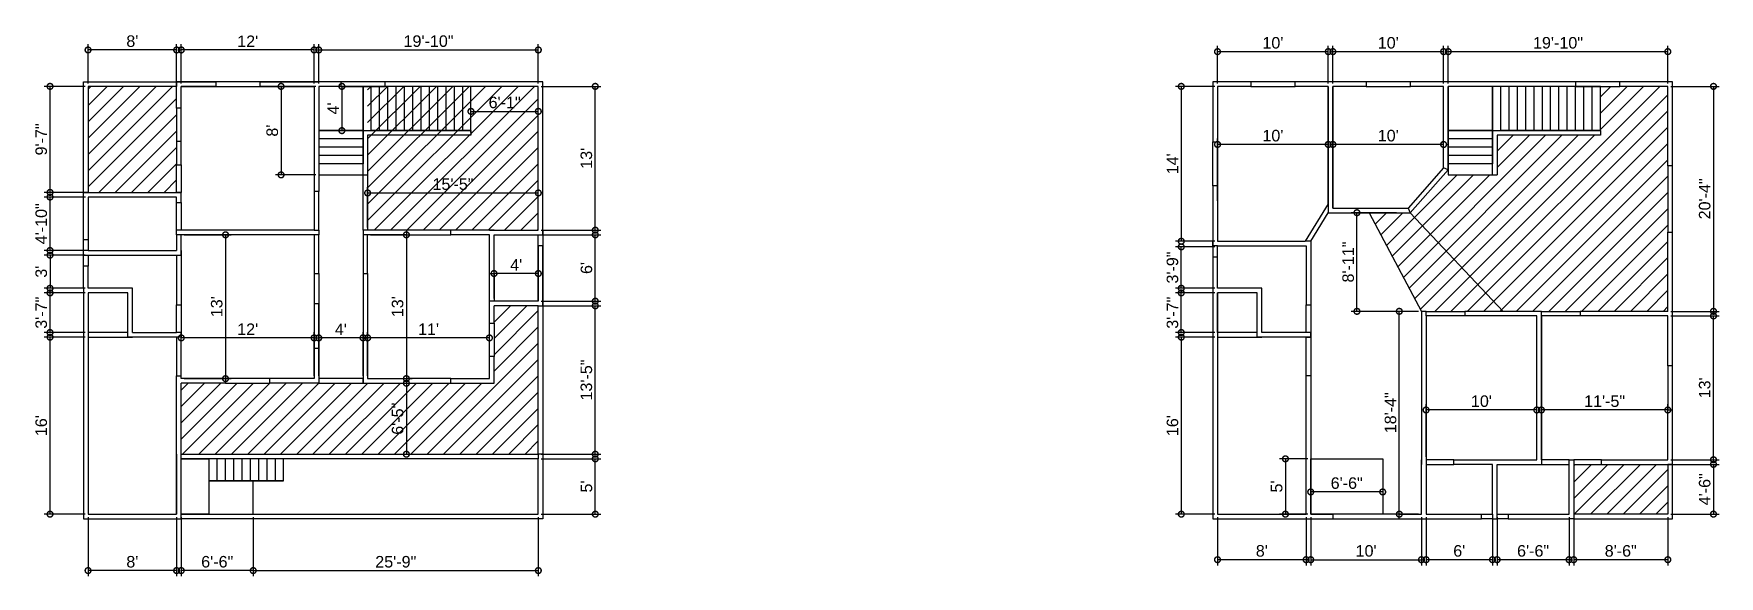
# Model space of a CAD drawing. Header units: feet. Extents: x -13107 to 0, y -39 to 1832.
# Drawn here: x -13107 to -11281, y 88 to 677 of the extents above; entities that cross this region are included whole.
import ezdxf

# ---------------------------------------------------------------- set-up
doc = ezdxf.new("R2010")
doc.units = ezdxf.units.FT
doc.header["$MEASUREMENT"] = 0
for name, color, linetype in [('2d ciling', 52, 'Continuous'), ('2d doors', 82, 'Continuous'), ('2d stairs', 220, 'Continuous'), ('2d walls', 9, 'Continuous'), ('2d windows', 150, 'Continuous'), ('blocks', 130, 'Continuous'), ('dimentions', 230, 'Continuous'), ('hatches', 40, 'Continuous')]:
    doc.layers.add(name, color=color, linetype=linetype)
doc.styles.get("Standard").update_dxf_attribs({"font": 'arial.ttf'})
doc.dimstyles.new('dimentions', dxfattribs={"dimscale": 5, "dimtxt": 2.5, "dimasz": 2.5, "dimexe": 1.25, "dimexo": 0.625, "dimtad": 1, "dimdec": 4, "dimzin": 0, "dimdsep": 46, "dimlunit": 4, "dimtxsty": 'Standard', "dimblk": 'DOTSMALL', "dimcen": 2.5, "dimadec": 0, "dimazin": 0, "dimtfac": 1, "dimtdec": 4, "dimtofl": 0, "dimtmove": 0, "dimatfit": 3, "dimfxl": 1, "dimtolj": 1, "dimtzin": 0, "dimarcsym": 0})
pattern_1 = [(45, (3892.414, 0), (-8.838835, 8.838835), [])]

msp = doc.modelspace()

# ---------------------------------------------------------------- blocks, each defined once
blk = doc.blocks.new('_DotSmall')
at = {"color": 0, "linetype": 'ByBlock', "const_width": 0.5}
blk.add_lwpolyline([(-0.0625, 0, 1), (0.0625, 0, 1)], format="xyb", close=True, dxfattribs=at)
blk = doc.blocks.new('*D62')
at = {"layer": 'Defpoints', "color": 0, "transparency": 16777216}
for p in [(-12869.5, 155.4), (-12560.5, 155.4), (-12560.5, 94.2)]:
    blk.add_point(p, dxfattribs=at)
at = {"layer": 'dimentions', "color": 0, "lineweight": -2, "transparency": 16777216}
for p, q in [((-12869.5, 152.3), (-12869.5, 88)), ((-12560.5, 152.3), (-12560.5, 88)), ((-12869.5, 94.2), (-12560.5, 94.2))]:
    blk.add_line(p, q, dxfattribs=at)
at = {"layer": 'dimentions', "color": 0, "lineweight": -2, "transparency": 16777216, "xscale": 12.5, "yscale": 12.5, "zscale": 12.5, "rotation": 180}
blk.add_blockref('_DotSmall', (-12869.5, 94.2), dxfattribs=at)
at = {"layer": 'dimentions', "color": 0, "lineweight": -2, "transparency": 16777216, "xscale": 12.5, "yscale": 12.5, "zscale": 12.5}
blk.add_blockref('_DotSmall', (-12560.5, 94.2), dxfattribs=at)
at = {"layer": 'dimentions', "color": 0, "transparency": 16777216, "insert": (-12715, 103.7), "char_height": 12.5, "attachment_point": 5}
blk.add_mtext('\\A1;25\'-9"', dxfattribs=at)
blk = doc.blocks.new('*D63')
at = {"layer": 'Defpoints', "color": 0, "transparency": 16777216}
for p in [(-13048.5, 155.4), (-12952.5, 155.4), (-13048.5, 94.2)]:
    blk.add_point(p, dxfattribs=at)
at = {"layer": 'dimentions', "color": 0, "lineweight": -2, "transparency": 16777216}
for p, q in [((-13048.5, 152.3), (-13048.5, 88)), ((-12952.5, 152.3), (-12952.5, 88)), ((-12952.5, 94.2), (-13048.5, 94.2))]:
    blk.add_line(p, q, dxfattribs=at)
at = {"layer": 'dimentions', "color": 0, "lineweight": -2, "transparency": 16777216, "xscale": 12.5, "yscale": 12.5, "zscale": 12.5, "rotation": 180}
blk.add_blockref('_DotSmall', (-13048.5, 94.2), dxfattribs=at)
at = {"layer": 'dimentions', "color": 0, "lineweight": -2, "transparency": 16777216, "xscale": 12.5, "yscale": 12.5, "zscale": 12.5}
blk.add_blockref('_DotSmall', (-12952.5, 94.2), dxfattribs=at)
at = {"layer": 'dimentions', "color": 0, "transparency": 16777216, "insert": (-13000.5, 103.7), "char_height": 12.5, "attachment_point": 5}
blk.add_mtext("\\A1;8'", dxfattribs=at)
blk = doc.blocks.new('*D64')
at = {"layer": 'Defpoints', "color": 0, "transparency": 16777216}
for p in [(-12560.5, 215.4), (-12498.8, 215.4), (-12560.5, 155.4)]:
    blk.add_point(p, dxfattribs=at)
at = {"layer": 'dimentions', "color": 0, "lineweight": -2, "transparency": 16777216}
for p, q in [((-12557.4, 215.4), (-12492.6, 215.4)), ((-12498.8, 155.4), (-12498.8, 215.4)), ((-12557.4, 155.4), (-12492.6, 155.4))]:
    blk.add_line(p, q, dxfattribs=at)
at = {"layer": 'dimentions', "color": 0, "lineweight": -2, "transparency": 16777216, "xscale": 12.5, "yscale": 12.5, "zscale": 12.5}
for p, rotation in [((-12498.8, 215.4), 90), ((-12498.8, 155.4), 270)]:
    blk.add_blockref('_DotSmall', p, dxfattribs=dict(at, rotation=rotation))
at = {"layer": 'dimentions', "color": 0, "transparency": 16777216, "insert": (-12508.3, 185.4), "char_height": 12.5, "attachment_point": 5, "rotation": 90}
blk.add_mtext("\\A1;5'", dxfattribs=at)
blk = doc.blocks.new('*D65')
at = {"layer": 'Defpoints', "color": 0, "transparency": 16777216}
for p in [(-12560.5, 381.4), (-12498.8, 381.4), (-12560.5, 220.4)]:
    blk.add_point(p, dxfattribs=at)
at = {"layer": 'dimentions', "color": 0, "lineweight": -2, "transparency": 16777216}
for p, q in [((-12557.4, 381.4), (-12492.6, 381.4)), ((-12498.8, 220.4), (-12498.8, 381.4)), ((-12557.4, 220.4), (-12492.6, 220.4))]:
    blk.add_line(p, q, dxfattribs=at)
at = {"layer": 'dimentions', "color": 0, "lineweight": -2, "transparency": 16777216, "xscale": 12.5, "yscale": 12.5, "zscale": 12.5}
for p, rotation in [((-12498.8, 381.4), 90), ((-12498.8, 220.4), 270)]:
    blk.add_blockref('_DotSmall', p, dxfattribs=dict(at, rotation=rotation))
at = {"layer": 'dimentions', "color": 0, "transparency": 16777216, "insert": (-12508.4, 300.9), "char_height": 12.5, "attachment_point": 5, "rotation": 90}
blk.add_mtext('\\A1;13\'-5"', dxfattribs=at)
blk = doc.blocks.new('*D66')
at = {"layer": 'Defpoints', "color": 0, "transparency": 16777216}
for p in [(-12560.5, 458.4), (-12498.8, 458.4), (-12560.5, 386.4)]:
    blk.add_point(p, dxfattribs=at)
at = {"layer": 'dimentions', "color": 0, "lineweight": -2, "transparency": 16777216}
for p, q in [((-12557.4, 458.4), (-12492.6, 458.4)), ((-12498.8, 386.4), (-12498.8, 458.4)), ((-12557.4, 386.4), (-12492.6, 386.4))]:
    blk.add_line(p, q, dxfattribs=at)
at = {"layer": 'dimentions', "color": 0, "lineweight": -2, "transparency": 16777216, "xscale": 12.5, "yscale": 12.5, "zscale": 12.5}
for p, rotation in [((-12498.8, 458.4), 90), ((-12498.8, 386.4), 270)]:
    blk.add_blockref('_DotSmall', p, dxfattribs=dict(at, rotation=rotation))
at = {"layer": 'dimentions', "color": 0, "transparency": 16777216, "insert": (-12508.3, 422.4), "char_height": 12.5, "attachment_point": 5, "rotation": 90}
blk.add_mtext("\\A1;6'", dxfattribs=at)
blk = doc.blocks.new('*D67')
at = {"layer": 'Defpoints', "color": 0, "transparency": 16777216}
for p in [(-12560.5, 619.4), (-12498.8, 619.4), (-12560.5, 463.4)]:
    blk.add_point(p, dxfattribs=at)
at = {"layer": 'dimentions', "color": 0, "lineweight": -2, "transparency": 16777216}
for p, q in [((-12557.4, 619.4), (-12492.6, 619.4)), ((-12498.8, 463.4), (-12498.8, 619.4)), ((-12557.4, 463.4), (-12492.6, 463.4))]:
    blk.add_line(p, q, dxfattribs=at)
at = {"layer": 'dimentions', "color": 0, "lineweight": -2, "transparency": 16777216, "xscale": 12.5, "yscale": 12.5, "zscale": 12.5}
for p, rotation in [((-12498.8, 619.4), 90), ((-12498.8, 463.4), 270)]:
    blk.add_blockref('_DotSmall', p, dxfattribs=dict(at, rotation=rotation))
at = {"layer": 'dimentions', "color": 0, "transparency": 16777216, "insert": (-12508.4, 541.4), "char_height": 12.5, "attachment_point": 5, "rotation": 90}
blk.add_mtext("\\A1;13'", dxfattribs=at)
blk = doc.blocks.new('*D68')
at = {"layer": 'Defpoints', "color": 0, "transparency": 16777216}
for p in [(-12745.5, 346.6), (-12745.5, 302.4), (-12613.5, 302.4)]:
    blk.add_point(p, dxfattribs=at)
at = {"layer": 'dimentions', "color": 0, "lineweight": -2, "transparency": 16777216}
for p, q in [((-12745.5, 305.5), (-12745.5, 352.8)), ((-12613.5, 305.5), (-12613.5, 352.8)), ((-12613.5, 346.6), (-12745.5, 346.6))]:
    blk.add_line(p, q, dxfattribs=at)
at = {"layer": 'dimentions', "color": 0, "lineweight": -2, "transparency": 16777216, "xscale": 12.5, "yscale": 12.5, "zscale": 12.5, "rotation": 180}
blk.add_blockref('_DotSmall', (-12745.5, 346.6), dxfattribs=at)
at = {"layer": 'dimentions', "color": 0, "lineweight": -2, "transparency": 16777216, "xscale": 12.5, "yscale": 12.5, "zscale": 12.5}
blk.add_blockref('_DotSmall', (-12613.5, 346.6), dxfattribs=at)
at = {"layer": 'dimentions', "color": 0, "transparency": 16777216, "insert": (-12679.5, 356), "char_height": 12.5, "attachment_point": 5}
blk.add_mtext("\\A1;11'", dxfattribs=at)
blk = doc.blocks.new('*D69')
at = {"layer": 'Defpoints', "color": 0, "transparency": 16777216}
for p in [(-12745.5, 458.4), (-12745.5, 302.4), (-12703.5, 302.4)]:
    blk.add_point(p, dxfattribs=at)
at = {"layer": 'dimentions', "color": 0, "lineweight": -2, "transparency": 16777216}
for p, q in [((-12742.4, 458.4), (-12697.3, 458.4)), ((-12703.5, 458.4), (-12703.5, 302.4)), ((-12742.4, 302.4), (-12697.3, 302.4))]:
    blk.add_line(p, q, dxfattribs=at)
at = {"layer": 'dimentions', "color": 0, "lineweight": -2, "transparency": 16777216, "xscale": 12.5, "yscale": 12.5, "zscale": 12.5}
for p, rotation in [((-12703.5, 458.4), 90), ((-12703.5, 302.4), 270)]:
    blk.add_blockref('_DotSmall', p, dxfattribs=dict(at, rotation=rotation))
at = {"layer": 'dimentions', "color": 0, "transparency": 16777216, "insert": (-12713, 380.4), "char_height": 12.5, "attachment_point": 5, "rotation": 90}
blk.add_mtext("\\A1;13'", dxfattribs=at)
blk = doc.blocks.new('*D70')
at = {"layer": 'Defpoints', "color": 0, "transparency": 16777216}
for p in [(-12798.5, 346.6), (-12798.5, 302.4), (-12750.5, 302.4)]:
    blk.add_point(p, dxfattribs=at)
at = {"layer": 'dimentions', "color": 0, "lineweight": -2, "transparency": 16777216}
for p, q in [((-12798.5, 305.5), (-12798.5, 352.8)), ((-12750.5, 305.5), (-12750.5, 352.8)), ((-12750.5, 346.6), (-12798.5, 346.6))]:
    blk.add_line(p, q, dxfattribs=at)
at = {"layer": 'dimentions', "color": 0, "lineweight": -2, "transparency": 16777216, "xscale": 12.5, "yscale": 12.5, "zscale": 12.5, "rotation": 180}
blk.add_blockref('_DotSmall', (-12798.5, 346.6), dxfattribs=at)
at = {"layer": 'dimentions', "color": 0, "lineweight": -2, "transparency": 16777216, "xscale": 12.5, "yscale": 12.5, "zscale": 12.5}
blk.add_blockref('_DotSmall', (-12750.5, 346.6), dxfattribs=at)
at = {"layer": 'dimentions', "color": 0, "transparency": 16777216, "insert": (-12774.5, 355.9), "char_height": 12.5, "attachment_point": 5}
blk.add_mtext("\\A1;4'", dxfattribs=at)
blk = doc.blocks.new('*D71')
at = {"layer": 'Defpoints', "color": 0, "transparency": 16777216}
for p in [(-12947.5, 346.6), (-12947.5, 302.4), (-12803.5, 302.4)]:
    blk.add_point(p, dxfattribs=at)
at = {"layer": 'dimentions', "color": 0, "lineweight": -2, "transparency": 16777216}
for p, q in [((-12947.5, 305.5), (-12947.5, 352.8)), ((-12803.5, 305.5), (-12803.5, 352.8)), ((-12803.5, 346.6), (-12947.5, 346.6))]:
    blk.add_line(p, q, dxfattribs=at)
at = {"layer": 'dimentions', "color": 0, "lineweight": -2, "transparency": 16777216, "xscale": 12.5, "yscale": 12.5, "zscale": 12.5, "rotation": 180}
blk.add_blockref('_DotSmall', (-12947.5, 346.6), dxfattribs=at)
at = {"layer": 'dimentions', "color": 0, "lineweight": -2, "transparency": 16777216, "xscale": 12.5, "yscale": 12.5, "zscale": 12.5}
blk.add_blockref('_DotSmall', (-12803.5, 346.6), dxfattribs=at)
at = {"layer": 'dimentions', "color": 0, "transparency": 16777216, "insert": (-12875.5, 356), "char_height": 12.5, "attachment_point": 5}
blk.add_mtext("\\A1;12'", dxfattribs=at)
blk = doc.blocks.new('*D72')
at = {"layer": 'Defpoints', "color": 0, "transparency": 16777216}
for p in [(-12947.5, 458.4), (-12947.5, 302.4), (-12899.5, 302.4)]:
    blk.add_point(p, dxfattribs=at)
at = {"layer": 'dimentions', "color": 0, "lineweight": -2, "transparency": 16777216}
for p, q in [((-12944.4, 458.4), (-12893.3, 458.4)), ((-12899.5, 458.4), (-12899.5, 302.4)), ((-12944.4, 302.4), (-12893.3, 302.4))]:
    blk.add_line(p, q, dxfattribs=at)
at = {"layer": 'dimentions', "color": 0, "lineweight": -2, "transparency": 16777216, "xscale": 12.5, "yscale": 12.5, "zscale": 12.5}
for p, rotation in [((-12899.5, 458.4), 90), ((-12899.5, 302.4), 270)]:
    blk.add_blockref('_DotSmall', p, dxfattribs=dict(at, rotation=rotation))
at = {"layer": 'dimentions', "color": 0, "transparency": 16777216, "insert": (-12909, 380.4), "char_height": 12.5, "attachment_point": 5, "rotation": 90}
blk.add_mtext("\\A1;13'", dxfattribs=at)
blk = doc.blocks.new('*D73')
at = {"layer": 'Defpoints', "color": 0, "transparency": 16777216}
for p in [(-12750.5, 297.4), (-12750.5, 220.4), (-12703.5, 220.4)]:
    blk.add_point(p, dxfattribs=at)
at = {"layer": 'dimentions', "color": 0, "lineweight": -2, "transparency": 16777216}
for p, q in [((-12747.4, 297.4), (-12697.3, 297.4)), ((-12703.5, 297.4), (-12703.5, 220.4)), ((-12747.4, 220.4), (-12697.3, 220.4))]:
    blk.add_line(p, q, dxfattribs=at)
at = {"layer": 'dimentions', "color": 0, "lineweight": -2, "transparency": 16777216, "xscale": 12.5, "yscale": 12.5, "zscale": 12.5}
for p, rotation in [((-12703.5, 297.4), 90), ((-12703.5, 220.4), 270)]:
    blk.add_blockref('_DotSmall', p, dxfattribs=dict(at, rotation=rotation))
at = {"layer": 'dimentions', "color": 0, "transparency": 16777216, "insert": (-12713, 258.9), "char_height": 12.5, "attachment_point": 5, "rotation": 90}
blk.add_mtext('\\A1;6\'-5"', dxfattribs=at)
blk = doc.blocks.new('*D74')
at = {"layer": 'Defpoints', "color": 0, "transparency": 16777216}
for p in [(-12947.5, 155.4), (-12869.5, 155.4), (-12947.5, 94.2)]:
    blk.add_point(p, dxfattribs=at)
at = {"layer": 'dimentions', "color": 0, "lineweight": -2, "transparency": 16777216}
for p, q in [((-12947.5, 152.3), (-12947.5, 88)), ((-12869.5, 152.3), (-12869.5, 88)), ((-12869.5, 94.2), (-12947.5, 94.2))]:
    blk.add_line(p, q, dxfattribs=at)
at = {"layer": 'dimentions', "color": 0, "lineweight": -2, "transparency": 16777216, "xscale": 12.5, "yscale": 12.5, "zscale": 12.5, "rotation": 180}
blk.add_blockref('_DotSmall', (-12947.5, 94.2), dxfattribs=at)
at = {"layer": 'dimentions', "color": 0, "lineweight": -2, "transparency": 16777216, "xscale": 12.5, "yscale": 12.5, "zscale": 12.5}
blk.add_blockref('_DotSmall', (-12869.5, 94.2), dxfattribs=at)
at = {"layer": 'dimentions', "color": 0, "transparency": 16777216, "insert": (-12908.5, 103.7), "char_height": 12.5, "attachment_point": 5}
blk.add_mtext('\\A1;6\'-6"', dxfattribs=at)
blk = doc.blocks.new('*D75')
at = {"layer": 'Defpoints', "color": 0, "transparency": 16777216}
for p in [(-13089.7, 347.4), (-13048.5, 347.4), (-13048.5, 155.4)]:
    blk.add_point(p, dxfattribs=at)
at = {"layer": 'dimentions', "color": 0, "lineweight": -2, "transparency": 16777216}
for p, q in [((-13051.6, 347.4), (-13095.9, 347.4)), ((-13089.7, 155.4), (-13089.7, 347.4)), ((-13051.6, 155.4), (-13095.9, 155.4))]:
    blk.add_line(p, q, dxfattribs=at)
at = {"layer": 'dimentions', "color": 0, "lineweight": -2, "transparency": 16777216, "xscale": 12.5, "yscale": 12.5, "zscale": 12.5}
for p, rotation in [((-13089.7, 347.4), 90), ((-13089.7, 155.4), 270)]:
    blk.add_blockref('_DotSmall', p, dxfattribs=dict(at, rotation=rotation))
at = {"layer": 'dimentions', "color": 0, "transparency": 16777216, "insert": (-13099.2, 251.4), "char_height": 12.5, "attachment_point": 5, "rotation": 90}
blk.add_mtext("\\A1;16'", dxfattribs=at)
blk = doc.blocks.new('*D79')
at = {"layer": 'Defpoints', "color": 0, "transparency": 16777216}
for p in [(-13048.5, 658.9), (-13048.5, 619.4), (-12952.5, 619.4)]:
    blk.add_point(p, dxfattribs=at)
at = {"layer": 'dimentions', "color": 0, "lineweight": -2, "transparency": 16777216}
for p, q in [((-13048.5, 622.5), (-13048.5, 665.1)), ((-12952.5, 658.9), (-13048.5, 658.9)), ((-12952.5, 622.5), (-12952.5, 665.1))]:
    blk.add_line(p, q, dxfattribs=at)
at = {"layer": 'dimentions', "color": 0, "lineweight": -2, "transparency": 16777216, "xscale": 12.5, "yscale": 12.5, "zscale": 12.5, "rotation": 180}
blk.add_blockref('_DotSmall', (-13048.5, 658.9), dxfattribs=at)
at = {"layer": 'dimentions', "color": 0, "lineweight": -2, "transparency": 16777216, "xscale": 12.5, "yscale": 12.5, "zscale": 12.5}
blk.add_blockref('_DotSmall', (-12952.5, 658.9), dxfattribs=at)
at = {"layer": 'dimentions', "color": 0, "transparency": 16777216, "insert": (-13000.5, 668.4), "char_height": 12.5, "attachment_point": 5}
blk.add_mtext("\\A1;8'", dxfattribs=at)
blk = doc.blocks.new('*D80')
at = {"layer": 'Defpoints', "color": 0, "transparency": 16777216}
for p in [(-12947.5, 658.9), (-12947.5, 619.4), (-12803.5, 619.4)]:
    blk.add_point(p, dxfattribs=at)
at = {"layer": 'dimentions', "color": 0, "lineweight": -2, "transparency": 16777216}
for p, q in [((-12947.5, 622.5), (-12947.5, 665.1)), ((-12803.5, 658.9), (-12947.5, 658.9)), ((-12803.5, 622.5), (-12803.5, 665.1))]:
    blk.add_line(p, q, dxfattribs=at)
at = {"layer": 'dimentions', "color": 0, "lineweight": -2, "transparency": 16777216, "xscale": 12.5, "yscale": 12.5, "zscale": 12.5, "rotation": 180}
blk.add_blockref('_DotSmall', (-12947.5, 658.9), dxfattribs=at)
at = {"layer": 'dimentions', "color": 0, "lineweight": -2, "transparency": 16777216, "xscale": 12.5, "yscale": 12.5, "zscale": 12.5}
blk.add_blockref('_DotSmall', (-12803.5, 658.9), dxfattribs=at)
at = {"layer": 'dimentions', "color": 0, "transparency": 16777216, "insert": (-12875.5, 668.3), "char_height": 12.5, "attachment_point": 5}
blk.add_mtext("\\A1;12'", dxfattribs=at)
blk = doc.blocks.new('*D81')
at = {"layer": 'Defpoints', "color": 0, "transparency": 16777216}
for p in [(-12560.5, 658.9), (-12798.5, 619.4), (-12560.5, 619.4)]:
    blk.add_point(p, dxfattribs=at)
at = {"layer": 'dimentions', "color": 0, "lineweight": -2, "transparency": 16777216}
for p, q in [((-12798.5, 622.5), (-12798.5, 665.1)), ((-12798.5, 658.9), (-12560.5, 658.9)), ((-12560.5, 622.5), (-12560.5, 665.1))]:
    blk.add_line(p, q, dxfattribs=at)
at = {"layer": 'dimentions', "color": 0, "lineweight": -2, "transparency": 16777216, "xscale": 12.5, "yscale": 12.5, "zscale": 12.5, "rotation": 180}
blk.add_blockref('_DotSmall', (-12798.5, 658.9), dxfattribs=at)
at = {"layer": 'dimentions', "color": 0, "lineweight": -2, "transparency": 16777216, "xscale": 12.5, "yscale": 12.5, "zscale": 12.5}
blk.add_blockref('_DotSmall', (-12560.5, 658.9), dxfattribs=at)
at = {"layer": 'dimentions', "color": 0, "transparency": 16777216, "insert": (-12679.5, 668.4), "char_height": 12.5, "attachment_point": 5}
blk.add_mtext('\\A1;19\'-10"', dxfattribs=at)
blk = doc.blocks.new('*D82')
at = {"layer": 'Defpoints', "color": 0, "transparency": 16777216}
for p in [(-12798.5, 619.4), (-12839.3, 523.4), (-12798.5, 523.4)]:
    blk.add_point(p, dxfattribs=at)
at = {"layer": 'dimentions', "color": 0, "lineweight": -2, "transparency": 16777216}
for p, q in [((-12801.6, 619.4), (-12845.5, 619.4)), ((-12839.3, 619.4), (-12839.3, 523.4)), ((-12801.6, 523.4), (-12845.5, 523.4))]:
    blk.add_line(p, q, dxfattribs=at)
at = {"layer": 'dimentions', "color": 0, "lineweight": -2, "transparency": 16777216, "xscale": 12.5, "yscale": 12.5, "zscale": 12.5}
for p, rotation in [((-12839.3, 619.4), 90), ((-12839.3, 523.4), 270)]:
    blk.add_blockref('_DotSmall', p, dxfattribs=dict(at, rotation=rotation))
at = {"layer": 'dimentions', "color": 0, "transparency": 16777216, "insert": (-12848.8, 571.4), "char_height": 12.5, "attachment_point": 5, "rotation": 90}
blk.add_mtext("\\A1;8'", dxfattribs=at)
blk = doc.blocks.new('*D83')
at = {"layer": 'Defpoints', "color": 0, "transparency": 16777216}
for p in [(-12560.5, 592.3), (-12633.5, 566.4), (-12560.5, 566.4)]:
    blk.add_point(p, dxfattribs=at)
at = {"layer": 'dimentions', "color": 0, "lineweight": -2, "transparency": 16777216}
for p, q in [((-12633.5, 569.5), (-12633.5, 598.6)), ((-12633.5, 592.3), (-12560.5, 592.3)), ((-12560.5, 569.5), (-12560.5, 598.6))]:
    blk.add_line(p, q, dxfattribs=at)
at = {"layer": 'dimentions', "color": 0, "lineweight": -2, "transparency": 16777216, "xscale": 12.5, "yscale": 12.5, "zscale": 12.5, "rotation": 180}
blk.add_blockref('_DotSmall', (-12633.5, 592.3), dxfattribs=at)
at = {"layer": 'dimentions', "color": 0, "lineweight": -2, "transparency": 16777216, "xscale": 12.5, "yscale": 12.5, "zscale": 12.5}
blk.add_blockref('_DotSmall', (-12560.5, 592.3), dxfattribs=at)
at = {"layer": 'dimentions', "color": 0, "transparency": 16777216, "insert": (-12597, 601.9), "char_height": 12.5, "attachment_point": 5}
blk.add_mtext('\\A1;6\'-1"', dxfattribs=at)
blk = doc.blocks.new('*D84')
at = {"layer": 'Defpoints', "color": 0, "transparency": 16777216}
for p in [(-12560.5, 503.8), (-12745.5, 463.4), (-12560.5, 463.4)]:
    blk.add_point(p, dxfattribs=at)
at = {"layer": 'dimentions', "color": 0, "lineweight": -2, "transparency": 16777216}
for p, q in [((-12745.5, 466.5), (-12745.5, 510)), ((-12745.5, 503.8), (-12560.5, 503.8)), ((-12560.5, 466.5), (-12560.5, 510))]:
    blk.add_line(p, q, dxfattribs=at)
at = {"layer": 'dimentions', "color": 0, "lineweight": -2, "transparency": 16777216, "xscale": 12.5, "yscale": 12.5, "zscale": 12.5, "rotation": 180}
blk.add_blockref('_DotSmall', (-12745.5, 503.8), dxfattribs=at)
at = {"layer": 'dimentions', "color": 0, "lineweight": -2, "transparency": 16777216, "xscale": 12.5, "yscale": 12.5, "zscale": 12.5}
blk.add_blockref('_DotSmall', (-12560.5, 503.8), dxfattribs=at)
at = {"layer": 'dimentions', "color": 0, "transparency": 16777216, "insert": (-12653, 513.3), "char_height": 12.5, "attachment_point": 5}
blk.add_mtext('\\A1;15\'-5"', dxfattribs=at)
blk = doc.blocks.new('*D85')
at = {"layer": 'Defpoints', "color": 0, "transparency": 16777216}
for p in [(-12608.5, 416.4), (-12608.5, 386.4), (-12560.5, 386.4)]:
    blk.add_point(p, dxfattribs=at)
at = {"layer": 'dimentions', "color": 0, "lineweight": -2, "transparency": 16777216}
for p, q in [((-12608.5, 389.5), (-12608.5, 422.6)), ((-12560.5, 389.5), (-12560.5, 422.6)), ((-12560.5, 416.4), (-12608.5, 416.4))]:
    blk.add_line(p, q, dxfattribs=at)
at = {"layer": 'dimentions', "color": 0, "lineweight": -2, "transparency": 16777216, "xscale": 12.5, "yscale": 12.5, "zscale": 12.5, "rotation": 180}
blk.add_blockref('_DotSmall', (-12608.5, 416.4), dxfattribs=at)
at = {"layer": 'dimentions', "color": 0, "lineweight": -2, "transparency": 16777216, "xscale": 12.5, "yscale": 12.5, "zscale": 12.5}
blk.add_blockref('_DotSmall', (-12560.5, 416.4), dxfattribs=at)
at = {"layer": 'dimentions', "color": 0, "transparency": 16777216, "insert": (-12584.5, 425.8), "char_height": 12.5, "attachment_point": 5}
blk.add_mtext("\\A1;4'", dxfattribs=at)
blk = doc.blocks.new('*D86')
at = {"layer": 'Defpoints', "color": 0, "transparency": 16777216}
for p in [(-12750.5, 619.4), (-12773.4, 571.4), (-12750.5, 571.4)]:
    blk.add_point(p, dxfattribs=at)
at = {"layer": 'dimentions', "color": 0, "lineweight": -2, "transparency": 16777216}
for p, q in [((-12753.6, 619.4), (-12779.7, 619.4)), ((-12773.4, 619.4), (-12773.4, 571.4)), ((-12753.6, 571.4), (-12779.7, 571.4))]:
    blk.add_line(p, q, dxfattribs=at)
at = {"layer": 'dimentions', "color": 0, "lineweight": -2, "transparency": 16777216, "xscale": 12.5, "yscale": 12.5, "zscale": 12.5}
for p, rotation in [((-12773.4, 619.4), 90), ((-12773.4, 571.4), 270)]:
    blk.add_blockref('_DotSmall', p, dxfattribs=dict(at, rotation=rotation))
at = {"layer": 'dimentions', "color": 0, "transparency": 16777216, "insert": (-12782.8, 595.4), "char_height": 12.5, "attachment_point": 5, "rotation": 90}
blk.add_mtext("\\A1;4'", dxfattribs=at)
blk = doc.blocks.new('*D87')
at = {"layer": 'Defpoints', "color": 0, "transparency": 16777216}
for p in [(-11824.4, 155.4), (-11728.4, 155.4), (-11824.4, 106)]:
    blk.add_point(p, dxfattribs=at)
at = {"layer": 'dimentions', "color": 0, "lineweight": -2, "transparency": 16777216}
for p, q in [((-11824.4, 152.3), (-11824.4, 99.8)), ((-11728.4, 152.3), (-11728.4, 99.8)), ((-11728.4, 106), (-11824.4, 106))]:
    blk.add_line(p, q, dxfattribs=at)
at = {"layer": 'dimentions', "color": 0, "lineweight": -2, "transparency": 16777216, "xscale": 12.5, "yscale": 12.5, "zscale": 12.5, "rotation": 180}
blk.add_blockref('_DotSmall', (-11824.4, 106), dxfattribs=at)
at = {"layer": 'dimentions', "color": 0, "lineweight": -2, "transparency": 16777216, "xscale": 12.5, "yscale": 12.5, "zscale": 12.5}
blk.add_blockref('_DotSmall', (-11728.4, 106), dxfattribs=at)
at = {"layer": 'dimentions', "color": 0, "transparency": 16777216, "insert": (-11776.4, 115.5), "char_height": 12.5, "attachment_point": 5}
blk.add_mtext("\\A1;8'", dxfattribs=at)
blk = doc.blocks.new('*D88')
at = {"layer": 'Defpoints', "color": 0, "transparency": 16777216}
for p in [(-11723.4, 155.4), (-11603.4, 155.4), (-11603.4, 106)]:
    blk.add_point(p, dxfattribs=at)
at = {"layer": 'dimentions', "color": 0, "lineweight": -2, "transparency": 16777216}
for p, q in [((-11723.4, 152.3), (-11723.4, 99.8)), ((-11603.4, 152.3), (-11603.4, 99.8)), ((-11723.4, 106), (-11603.4, 106))]:
    blk.add_line(p, q, dxfattribs=at)
at = {"layer": 'dimentions', "color": 0, "lineweight": -2, "transparency": 16777216, "xscale": 12.5, "yscale": 12.5, "zscale": 12.5, "rotation": 180}
blk.add_blockref('_DotSmall', (-11723.4, 106), dxfattribs=at)
at = {"layer": 'dimentions', "color": 0, "lineweight": -2, "transparency": 16777216, "xscale": 12.5, "yscale": 12.5, "zscale": 12.5}
blk.add_blockref('_DotSmall', (-11603.4, 106), dxfattribs=at)
at = {"layer": 'dimentions', "color": 0, "transparency": 16777216, "insert": (-11663.4, 115.5), "char_height": 12.5, "attachment_point": 5}
blk.add_mtext("\\A1;10'", dxfattribs=at)
blk = doc.blocks.new('*D89')
at = {"layer": 'Defpoints', "color": 0, "transparency": 16777216}
for p in [(-11598.4, 155.4), (-11526.4, 155.4), (-11598.4, 106)]:
    blk.add_point(p, dxfattribs=at)
at = {"layer": 'dimentions', "color": 0, "lineweight": -2, "transparency": 16777216}
for p, q in [((-11598.4, 152.3), (-11598.4, 99.8)), ((-11526.4, 152.3), (-11526.4, 99.8)), ((-11526.4, 106), (-11598.4, 106))]:
    blk.add_line(p, q, dxfattribs=at)
at = {"layer": 'dimentions', "color": 0, "lineweight": -2, "transparency": 16777216, "xscale": 12.5, "yscale": 12.5, "zscale": 12.5, "rotation": 180}
blk.add_blockref('_DotSmall', (-11598.4, 106), dxfattribs=at)
at = {"layer": 'dimentions', "color": 0, "lineweight": -2, "transparency": 16777216, "xscale": 12.5, "yscale": 12.5, "zscale": 12.5}
blk.add_blockref('_DotSmall', (-11526.4, 106), dxfattribs=at)
at = {"layer": 'dimentions', "color": 0, "transparency": 16777216, "insert": (-11562.4, 115.5), "char_height": 12.5, "attachment_point": 5}
blk.add_mtext("\\A1;6'", dxfattribs=at)
blk = doc.blocks.new('*D90')
at = {"layer": 'Defpoints', "color": 0, "transparency": 16777216}
for p in [(-11521.4, 155.4), (-11443.4, 155.4), (-11521.4, 106)]:
    blk.add_point(p, dxfattribs=at)
at = {"layer": 'dimentions', "color": 0, "lineweight": -2, "transparency": 16777216}
for p, q in [((-11521.4, 152.3), (-11521.4, 99.8)), ((-11443.4, 152.3), (-11443.4, 99.8)), ((-11443.4, 106), (-11521.4, 106))]:
    blk.add_line(p, q, dxfattribs=at)
at = {"layer": 'dimentions', "color": 0, "lineweight": -2, "transparency": 16777216, "xscale": 12.5, "yscale": 12.5, "zscale": 12.5, "rotation": 180}
blk.add_blockref('_DotSmall', (-11521.4, 106), dxfattribs=at)
at = {"layer": 'dimentions', "color": 0, "lineweight": -2, "transparency": 16777216, "xscale": 12.5, "yscale": 12.5, "zscale": 12.5}
blk.add_blockref('_DotSmall', (-11443.4, 106), dxfattribs=at)
at = {"layer": 'dimentions', "color": 0, "transparency": 16777216, "insert": (-11482.4, 115.5), "char_height": 12.5, "attachment_point": 5}
blk.add_mtext('\\A1;6\'-6"', dxfattribs=at)
blk = doc.blocks.new('*D91')
at = {"layer": 'Defpoints', "color": 0, "transparency": 16777216}
for p in [(-11438.4, 155.4), (-11336.4, 155.4), (-11438.4, 106)]:
    blk.add_point(p, dxfattribs=at)
at = {"layer": 'dimentions', "color": 0, "lineweight": -2, "transparency": 16777216}
for p, q in [((-11438.4, 152.3), (-11438.4, 99.8)), ((-11336.4, 152.3), (-11336.4, 99.8)), ((-11336.4, 106), (-11438.4, 106))]:
    blk.add_line(p, q, dxfattribs=at)
at = {"layer": 'dimentions', "color": 0, "lineweight": -2, "transparency": 16777216, "xscale": 12.5, "yscale": 12.5, "zscale": 12.5, "rotation": 180}
blk.add_blockref('_DotSmall', (-11438.4, 106), dxfattribs=at)
at = {"layer": 'dimentions', "color": 0, "lineweight": -2, "transparency": 16777216, "xscale": 12.5, "yscale": 12.5, "zscale": 12.5}
blk.add_blockref('_DotSmall', (-11336.4, 106), dxfattribs=at)
at = {"layer": 'dimentions', "color": 0, "transparency": 16777216, "insert": (-11387.4, 115.5), "char_height": 12.5, "attachment_point": 5}
blk.add_mtext('\\A1;8\'-6"', dxfattribs=at)
blk = doc.blocks.new('*D92')
at = {"layer": 'Defpoints', "color": 0, "transparency": 16777216}
for p in [(-11336.4, 209.4), (-11336.4, 155.4), (-11286.9, 155.4)]:
    blk.add_point(p, dxfattribs=at)
at = {"layer": 'dimentions', "color": 0, "lineweight": -2, "transparency": 16777216}
for p, q in [((-11333.3, 209.4), (-11280.6, 209.4)), ((-11286.9, 209.4), (-11286.9, 155.4)), ((-11333.3, 155.4), (-11280.6, 155.4))]:
    blk.add_line(p, q, dxfattribs=at)
at = {"layer": 'dimentions', "color": 0, "lineweight": -2, "transparency": 16777216, "xscale": 12.5, "yscale": 12.5, "zscale": 12.5}
for p, rotation in [((-11286.9, 209.4), 90), ((-11286.9, 155.4), 270)]:
    blk.add_blockref('_DotSmall', p, dxfattribs=dict(at, rotation=rotation))
at = {"layer": 'dimentions', "color": 0, "transparency": 16777216, "insert": (-11296.4, 182.4), "char_height": 12.5, "attachment_point": 5, "rotation": 90}
blk.add_mtext('\\A1;4\'-6"', dxfattribs=at)
blk = doc.blocks.new('*D93')
at = {"layer": 'Defpoints', "color": 0, "transparency": 16777216}
for p in [(-11336.4, 370.4), (-11286.9, 370.4), (-11336.4, 214.4)]:
    blk.add_point(p, dxfattribs=at)
at = {"layer": 'dimentions', "color": 0, "lineweight": -2, "transparency": 16777216}
for p, q in [((-11333.3, 370.4), (-11280.6, 370.4)), ((-11286.9, 214.4), (-11286.9, 370.4)), ((-11333.3, 214.4), (-11280.6, 214.4))]:
    blk.add_line(p, q, dxfattribs=at)
at = {"layer": 'dimentions', "color": 0, "lineweight": -2, "transparency": 16777216, "xscale": 12.5, "yscale": 12.5, "zscale": 12.5}
for p, rotation in [((-11286.9, 370.4), 90), ((-11286.9, 214.4), 270)]:
    blk.add_blockref('_DotSmall', p, dxfattribs=dict(at, rotation=rotation))
at = {"layer": 'dimentions', "color": 0, "transparency": 16777216, "insert": (-11296.4, 292.4), "char_height": 12.5, "attachment_point": 5, "rotation": 90}
blk.add_mtext("\\A1;13'", dxfattribs=at)
blk = doc.blocks.new('*D94')
at = {"layer": 'Defpoints', "color": 0, "transparency": 16777216}
for p in [(-11473.4, 268.4), (-11473.4, 214.4), (-11336.4, 214.4)]:
    blk.add_point(p, dxfattribs=at)
at = {"layer": 'dimentions', "color": 0, "lineweight": -2, "transparency": 16777216}
for p, q in [((-11473.4, 217.5), (-11473.4, 274.6)), ((-11336.4, 217.5), (-11336.4, 274.6)), ((-11336.4, 268.4), (-11473.4, 268.4))]:
    blk.add_line(p, q, dxfattribs=at)
at = {"layer": 'dimentions', "color": 0, "lineweight": -2, "transparency": 16777216, "xscale": 12.5, "yscale": 12.5, "zscale": 12.5, "rotation": 180}
blk.add_blockref('_DotSmall', (-11473.4, 268.4), dxfattribs=at)
at = {"layer": 'dimentions', "color": 0, "lineweight": -2, "transparency": 16777216, "xscale": 12.5, "yscale": 12.5, "zscale": 12.5}
blk.add_blockref('_DotSmall', (-11336.4, 268.4), dxfattribs=at)
at = {"layer": 'dimentions', "color": 0, "transparency": 16777216, "insert": (-11404.9, 277.9), "char_height": 12.5, "attachment_point": 5}
blk.add_mtext('\\A1;11\'-5"', dxfattribs=at)
blk = doc.blocks.new('*D95')
at = {"layer": 'Defpoints', "color": 0, "transparency": 16777216}
for p in [(-11598.4, 268.4), (-11598.4, 214.4), (-11478.4, 214.4)]:
    blk.add_point(p, dxfattribs=at)
at = {"layer": 'dimentions', "color": 0, "lineweight": -2, "transparency": 16777216}
for p, q in [((-11598.4, 217.5), (-11598.4, 274.6)), ((-11478.4, 217.5), (-11478.4, 274.6)), ((-11478.4, 268.4), (-11598.4, 268.4))]:
    blk.add_line(p, q, dxfattribs=at)
at = {"layer": 'dimentions', "color": 0, "lineweight": -2, "transparency": 16777216, "xscale": 12.5, "yscale": 12.5, "zscale": 12.5, "rotation": 180}
blk.add_blockref('_DotSmall', (-11598.4, 268.4), dxfattribs=at)
at = {"layer": 'dimentions', "color": 0, "lineweight": -2, "transparency": 16777216, "xscale": 12.5, "yscale": 12.5, "zscale": 12.5}
blk.add_blockref('_DotSmall', (-11478.4, 268.4), dxfattribs=at)
at = {"layer": 'dimentions', "color": 0, "transparency": 16777216, "insert": (-11538.4, 277.9), "char_height": 12.5, "attachment_point": 5}
blk.add_mtext("\\A1;10'", dxfattribs=at)
blk = doc.blocks.new('*D96')
at = {"layer": 'Defpoints', "color": 0, "transparency": 16777216}
for p in [(-11627.4, 375.4), (-11603.4, 375.4), (-11603.4, 155.4)]:
    blk.add_point(p, dxfattribs=at)
at = {"layer": 'dimentions', "color": 0, "lineweight": -2, "transparency": 16777216}
for p, q in [((-11606.5, 375.4), (-11633.6, 375.4)), ((-11627.4, 155.4), (-11627.4, 375.4)), ((-11606.5, 155.4), (-11633.6, 155.4))]:
    blk.add_line(p, q, dxfattribs=at)
at = {"layer": 'dimentions', "color": 0, "lineweight": -2, "transparency": 16777216, "xscale": 12.5, "yscale": 12.5, "zscale": 12.5}
for p, rotation in [((-11627.4, 375.4), 90), ((-11627.4, 155.4), 270)]:
    blk.add_blockref('_DotSmall', p, dxfattribs=dict(at, rotation=rotation))
at = {"layer": 'dimentions', "color": 0, "transparency": 16777216, "insert": (-11636.9, 265.4), "char_height": 12.5, "attachment_point": 5, "rotation": 90}
blk.add_mtext('\\A1;18\'-4"', dxfattribs=at)
blk = doc.blocks.new('*D97')
at = {"layer": 'Defpoints', "color": 0, "transparency": 16777216}
for p in [(-11723.4, 215.4), (-11645.4, 215.4), (-11723.4, 179.5)]:
    blk.add_point(p, dxfattribs=at)
at = {"layer": 'dimentions', "color": 0, "lineweight": -2, "transparency": 16777216}
for p, q in [((-11723.4, 212.3), (-11723.4, 173.2)), ((-11645.4, 212.3), (-11645.4, 173.2)), ((-11645.4, 179.5), (-11723.4, 179.5))]:
    blk.add_line(p, q, dxfattribs=at)
at = {"layer": 'dimentions', "color": 0, "lineweight": -2, "transparency": 16777216, "xscale": 12.5, "yscale": 12.5, "zscale": 12.5, "rotation": 180}
blk.add_blockref('_DotSmall', (-11723.4, 179.5), dxfattribs=at)
at = {"layer": 'dimentions', "color": 0, "lineweight": -2, "transparency": 16777216, "xscale": 12.5, "yscale": 12.5, "zscale": 12.5}
blk.add_blockref('_DotSmall', (-11645.4, 179.5), dxfattribs=at)
at = {"layer": 'dimentions', "color": 0, "transparency": 16777216, "insert": (-11684.4, 189), "char_height": 12.5, "attachment_point": 5}
blk.add_mtext('\\A1;6\'-6"', dxfattribs=at)
blk = doc.blocks.new('*D98')
at = {"layer": 'Defpoints', "color": 0, "transparency": 16777216}
for p in [(-11723.4, 215.4), (-11750.8, 155.4), (-11723.4, 155.4)]:
    blk.add_point(p, dxfattribs=at)
at = {"layer": 'dimentions', "color": 0, "lineweight": -2, "transparency": 16777216}
for p, q in [((-11726.5, 215.4), (-11757.1, 215.4)), ((-11750.8, 215.4), (-11750.8, 155.4)), ((-11726.5, 155.4), (-11757.1, 155.4))]:
    blk.add_line(p, q, dxfattribs=at)
at = {"layer": 'dimentions', "color": 0, "lineweight": -2, "transparency": 16777216, "xscale": 12.5, "yscale": 12.5, "zscale": 12.5}
for p, rotation in [((-11750.8, 215.4), 90), ((-11750.8, 155.4), 270)]:
    blk.add_blockref('_DotSmall', p, dxfattribs=dict(at, rotation=rotation))
at = {"layer": 'dimentions', "color": 0, "transparency": 16777216, "insert": (-11760.3, 185.4), "char_height": 12.5, "attachment_point": 5, "rotation": 90}
blk.add_mtext("\\A1;5'", dxfattribs=at)
blk = doc.blocks.new('*D99')
at = {"layer": 'Defpoints', "color": 0, "transparency": 16777216}
for p in [(-11824.4, 347.4), (-11863.7, 155.4), (-11824.4, 155.4)]:
    blk.add_point(p, dxfattribs=at)
at = {"layer": 'dimentions', "color": 0, "lineweight": -2, "transparency": 16777216}
for p, q in [((-11827.5, 347.4), (-11870, 347.4)), ((-11863.7, 347.4), (-11863.7, 155.4)), ((-11827.5, 155.4), (-11870, 155.4))]:
    blk.add_line(p, q, dxfattribs=at)
at = {"layer": 'dimentions', "color": 0, "lineweight": -2, "transparency": 16777216, "xscale": 12.5, "yscale": 12.5, "zscale": 12.5}
for p, rotation in [((-11863.7, 347.4), 90), ((-11863.7, 155.4), 270)]:
    blk.add_blockref('_DotSmall', p, dxfattribs=dict(at, rotation=rotation))
at = {"layer": 'dimentions', "color": 0, "transparency": 16777216, "insert": (-11873.2, 251.4), "char_height": 12.5, "attachment_point": 5, "rotation": 90}
blk.add_mtext("\\A1;16'", dxfattribs=at)
blk = doc.blocks.new('*D101')
at = {"layer": 'Defpoints', "color": 0, "transparency": 16777216}
for p in [(-11824.4, 619.4), (-11863.7, 451.4), (-11824.4, 451.4)]:
    blk.add_point(p, dxfattribs=at)
at = {"layer": 'dimentions', "color": 0, "lineweight": -2, "transparency": 16777216}
for p, q in [((-11827.5, 619.4), (-11870, 619.4)), ((-11863.7, 619.4), (-11863.7, 451.4)), ((-11827.5, 451.4), (-11870, 451.4))]:
    blk.add_line(p, q, dxfattribs=at)
at = {"layer": 'dimentions', "color": 0, "lineweight": -2, "transparency": 16777216, "xscale": 12.5, "yscale": 12.5, "zscale": 12.5}
for p, rotation in [((-11863.7, 619.4), 90), ((-11863.7, 451.4), 270)]:
    blk.add_blockref('_DotSmall', p, dxfattribs=dict(at, rotation=rotation))
at = {"layer": 'dimentions', "color": 0, "transparency": 16777216, "insert": (-11873.1, 535.4), "char_height": 12.5, "attachment_point": 5, "rotation": 90}
blk.add_mtext("\\A1;14'", dxfattribs=at)
blk = doc.blocks.new('*D102')
at = {"layer": 'Defpoints', "color": 0, "transparency": 16777216}
for p in [(-11704.4, 657.1), (-11824.4, 619.4), (-11704.4, 619.4)]:
    blk.add_point(p, dxfattribs=at)
at = {"layer": 'dimentions', "color": 0, "lineweight": -2, "transparency": 16777216}
for p, q in [((-11824.4, 622.5), (-11824.4, 663.4)), ((-11704.4, 622.5), (-11704.4, 663.4)), ((-11824.4, 657.1), (-11704.4, 657.1))]:
    blk.add_line(p, q, dxfattribs=at)
at = {"layer": 'dimentions', "color": 0, "lineweight": -2, "transparency": 16777216, "xscale": 12.5, "yscale": 12.5, "zscale": 12.5, "rotation": 180}
blk.add_blockref('_DotSmall', (-11824.4, 657.1), dxfattribs=at)
at = {"layer": 'dimentions', "color": 0, "lineweight": -2, "transparency": 16777216, "xscale": 12.5, "yscale": 12.5, "zscale": 12.5}
blk.add_blockref('_DotSmall', (-11704.4, 657.1), dxfattribs=at)
at = {"layer": 'dimentions', "color": 0, "transparency": 16777216, "insert": (-11764.4, 666.6), "char_height": 12.5, "attachment_point": 5}
blk.add_mtext("\\A1;10'", dxfattribs=at)
blk = doc.blocks.new('*D103')
at = {"layer": 'Defpoints', "color": 0, "transparency": 16777216}
for p in [(-11579.4, 657.1), (-11699.4, 619.4), (-11579.4, 619.4)]:
    blk.add_point(p, dxfattribs=at)
at = {"layer": 'dimentions', "color": 0, "lineweight": -2, "transparency": 16777216}
for p, q in [((-11699.4, 622.5), (-11699.4, 663.4)), ((-11579.4, 622.5), (-11579.4, 663.4)), ((-11699.4, 657.1), (-11579.4, 657.1))]:
    blk.add_line(p, q, dxfattribs=at)
at = {"layer": 'dimentions', "color": 0, "lineweight": -2, "transparency": 16777216, "xscale": 12.5, "yscale": 12.5, "zscale": 12.5, "rotation": 180}
blk.add_blockref('_DotSmall', (-11699.4, 657.1), dxfattribs=at)
at = {"layer": 'dimentions', "color": 0, "lineweight": -2, "transparency": 16777216, "xscale": 12.5, "yscale": 12.5, "zscale": 12.5}
blk.add_blockref('_DotSmall', (-11579.4, 657.1), dxfattribs=at)
at = {"layer": 'dimentions', "color": 0, "transparency": 16777216, "insert": (-11639.4, 666.6), "char_height": 12.5, "attachment_point": 5}
blk.add_mtext("\\A1;10'", dxfattribs=at)
blk = doc.blocks.new('*D104')
at = {"layer": 'Defpoints', "color": 0, "transparency": 16777216}
for p in [(-11336.4, 657.1), (-11574.4, 619.4), (-11336.4, 619.4)]:
    blk.add_point(p, dxfattribs=at)
at = {"layer": 'dimentions', "color": 0, "lineweight": -2, "transparency": 16777216}
for p, q in [((-11574.4, 622.5), (-11574.4, 663.4)), ((-11336.4, 622.5), (-11336.4, 663.4)), ((-11574.4, 657.1), (-11336.4, 657.1))]:
    blk.add_line(p, q, dxfattribs=at)
at = {"layer": 'dimentions', "color": 0, "lineweight": -2, "transparency": 16777216, "xscale": 12.5, "yscale": 12.5, "zscale": 12.5, "rotation": 180}
blk.add_blockref('_DotSmall', (-11574.4, 657.1), dxfattribs=at)
at = {"layer": 'dimentions', "color": 0, "lineweight": -2, "transparency": 16777216, "xscale": 12.5, "yscale": 12.5, "zscale": 12.5}
blk.add_blockref('_DotSmall', (-11336.4, 657.1), dxfattribs=at)
at = {"layer": 'dimentions', "color": 0, "transparency": 16777216, "insert": (-11455.4, 666.6), "char_height": 12.5, "attachment_point": 5}
blk.add_mtext('\\A1;19\'-10"', dxfattribs=at)
blk = doc.blocks.new('*D105')
at = {"layer": 'Defpoints', "color": 0, "transparency": 16777216}
for p in [(-11336.4, 619.4), (-11336.4, 375.4), (-11286.9, 375.4)]:
    blk.add_point(p, dxfattribs=at)
at = {"layer": 'dimentions', "color": 0, "lineweight": -2, "transparency": 16777216}
for p, q in [((-11333.3, 619.4), (-11280.6, 619.4)), ((-11286.9, 619.4), (-11286.9, 375.4)), ((-11333.3, 375.4), (-11280.6, 375.4))]:
    blk.add_line(p, q, dxfattribs=at)
at = {"layer": 'dimentions', "color": 0, "lineweight": -2, "transparency": 16777216, "xscale": 12.5, "yscale": 12.5, "zscale": 12.5}
for p, rotation in [((-11286.9, 619.4), 90), ((-11286.9, 375.4), 270)]:
    blk.add_blockref('_DotSmall', p, dxfattribs=dict(at, rotation=rotation))
at = {"layer": 'dimentions', "color": 0, "transparency": 16777216, "insert": (-11296.4, 497.4), "char_height": 12.5, "attachment_point": 5, "rotation": 90}
blk.add_mtext('\\A1;20\'-4"', dxfattribs=at)
blk = doc.blocks.new('*D106')
at = {"layer": 'Defpoints', "color": 0, "transparency": 16777216}
for p in [(-11699.4, 556.4), (-11699.4, 530.9), (-11579.4, 530.9)]:
    blk.add_point(p, dxfattribs=at)
at = {"layer": 'dimentions', "color": 0, "lineweight": -2, "transparency": 16777216}
for p, q in [((-11699.4, 534.1), (-11699.4, 562.7)), ((-11579.4, 556.4), (-11699.4, 556.4)), ((-11579.4, 534.1), (-11579.4, 562.7))]:
    blk.add_line(p, q, dxfattribs=at)
at = {"layer": 'dimentions', "color": 0, "lineweight": -2, "transparency": 16777216, "xscale": 12.5, "yscale": 12.5, "zscale": 12.5, "rotation": 180}
blk.add_blockref('_DotSmall', (-11699.4, 556.4), dxfattribs=at)
at = {"layer": 'dimentions', "color": 0, "lineweight": -2, "transparency": 16777216, "xscale": 12.5, "yscale": 12.5, "zscale": 12.5}
blk.add_blockref('_DotSmall', (-11579.4, 556.4), dxfattribs=at)
at = {"layer": 'dimentions', "color": 0, "transparency": 16777216, "insert": (-11639.4, 565.9), "char_height": 12.5, "attachment_point": 5}
blk.add_mtext("\\A1;10'", dxfattribs=at)
blk = doc.blocks.new('*D107')
at = {"layer": 'Defpoints', "color": 0, "transparency": 16777216}
for p in [(-11824.4, 556.4), (-11824.4, 492), (-11704.4, 492)]:
    blk.add_point(p, dxfattribs=at)
at = {"layer": 'dimentions', "color": 0, "lineweight": -2, "transparency": 16777216}
for p, q in [((-11824.4, 495.1), (-11824.4, 562.7)), ((-11704.4, 556.4), (-11824.4, 556.4)), ((-11704.4, 495.1), (-11704.4, 562.7))]:
    blk.add_line(p, q, dxfattribs=at)
at = {"layer": 'dimentions', "color": 0, "lineweight": -2, "transparency": 16777216, "xscale": 12.5, "yscale": 12.5, "zscale": 12.5, "rotation": 180}
blk.add_blockref('_DotSmall', (-11824.4, 556.4), dxfattribs=at)
at = {"layer": 'dimentions', "color": 0, "lineweight": -2, "transparency": 16777216, "xscale": 12.5, "yscale": 12.5, "zscale": 12.5}
blk.add_blockref('_DotSmall', (-11704.4, 556.4), dxfattribs=at)
at = {"layer": 'dimentions', "color": 0, "transparency": 16777216, "insert": (-11764.4, 565.9), "char_height": 12.5, "attachment_point": 5}
blk.add_mtext("\\A1;10'", dxfattribs=at)
blk = doc.blocks.new('*D108')
at = {"layer": 'Defpoints', "color": 0, "transparency": 16777216}
for p in [(-11673.3, 482.4), (-11627.4, 482.4), (-11627.4, 375.4)]:
    blk.add_point(p, dxfattribs=at)
at = {"layer": 'dimentions', "color": 0, "lineweight": -2, "transparency": 16777216}
for p, q in [((-11630.5, 482.4), (-11679.5, 482.4)), ((-11673.3, 375.4), (-11673.3, 482.4)), ((-11630.5, 375.4), (-11679.5, 375.4))]:
    blk.add_line(p, q, dxfattribs=at)
at = {"layer": 'dimentions', "color": 0, "lineweight": -2, "transparency": 16777216, "xscale": 12.5, "yscale": 12.5, "zscale": 12.5}
for p, rotation in [((-11673.3, 482.4), 90), ((-11673.3, 375.4), 270)]:
    blk.add_blockref('_DotSmall', p, dxfattribs=dict(at, rotation=rotation))
at = {"layer": 'dimentions', "color": 0, "transparency": 16777216, "insert": (-11682.8, 428.9), "char_height": 12.5, "attachment_point": 5, "rotation": 90}
blk.add_mtext('\\A1;8\'-11"', dxfattribs=at)
blk = doc.blocks.new('*D110')
at = {"layer": 'Defpoints', "color": 0, "transparency": 16777216}
for p in [(-11863.7, 395.4), (-11824.1, 395.4), (-11824.1, 352.4)]:
    blk.add_point(p, dxfattribs=at)
at = {"layer": 'dimentions', "color": 0, "lineweight": -2, "transparency": 16777216}
for p, q in [((-11827.3, 395.4), (-11870, 395.4)), ((-11863.7, 352.4), (-11863.7, 395.4)), ((-11827.3, 352.4), (-11870, 352.4))]:
    blk.add_line(p, q, dxfattribs=at)
at = {"layer": 'dimentions', "color": 0, "lineweight": -2, "transparency": 16777216, "xscale": 12.5, "yscale": 12.5, "zscale": 12.5}
for p, rotation in [((-11863.7, 395.4), 90), ((-11863.7, 352.4), 270)]:
    blk.add_blockref('_DotSmall', p, dxfattribs=dict(at, rotation=rotation))
at = {"layer": 'dimentions', "color": 0, "transparency": 16777216, "insert": (-11873.2, 373.9), "char_height": 12.5, "attachment_point": 5, "rotation": 90}
blk.add_mtext('\\A1;3\'-7"', dxfattribs=at)
blk = doc.blocks.new('*D112')
at = {"layer": 'Defpoints', "color": 0, "transparency": 16777216}
for p in [(-11863.7, 445.4), (-11824.4, 445.4), (-11824.4, 400.4)]:
    blk.add_point(p, dxfattribs=at)
at = {"layer": 'dimentions', "color": 0, "lineweight": -2, "transparency": 16777216}
for p, q in [((-11827.5, 445.4), (-11870, 445.4)), ((-11863.7, 400.4), (-11863.7, 445.4)), ((-11827.5, 400.4), (-11870, 400.4))]:
    blk.add_line(p, q, dxfattribs=at)
at = {"layer": 'dimentions', "color": 0, "lineweight": -2, "transparency": 16777216, "xscale": 12.5, "yscale": 12.5, "zscale": 12.5}
for p, rotation in [((-11863.7, 445.4), 90), ((-11863.7, 400.4), 270)]:
    blk.add_blockref('_DotSmall', p, dxfattribs=dict(at, rotation=rotation))
at = {"layer": 'dimentions', "color": 0, "transparency": 16777216, "insert": (-11873.2, 422.9), "char_height": 12.5, "attachment_point": 5, "rotation": 90}
blk.add_mtext('\\A1;3\'-9"', dxfattribs=at)
blk = doc.blocks.new('*D113')
at = {"layer": 'Defpoints', "color": 0, "transparency": 16777216}
for p in [(-13089.7, 395.4), (-13048.5, 395.4), (-13048.5, 352.4)]:
    blk.add_point(p, dxfattribs=at)
at = {"layer": 'dimentions', "color": 0, "lineweight": -2, "transparency": 16777216}
for p, q in [((-13051.6, 395.4), (-13095.9, 395.4)), ((-13089.7, 352.4), (-13089.7, 395.4)), ((-13051.6, 352.4), (-13095.9, 352.4))]:
    blk.add_line(p, q, dxfattribs=at)
at = {"layer": 'dimentions', "color": 0, "lineweight": -2, "transparency": 16777216, "xscale": 12.5, "yscale": 12.5, "zscale": 12.5}
for p, rotation in [((-13089.7, 395.4), 90), ((-13089.7, 352.4), 270)]:
    blk.add_blockref('_DotSmall', p, dxfattribs=dict(at, rotation=rotation))
at = {"layer": 'dimentions', "color": 0, "transparency": 16777216, "insert": (-13099.2, 373.9), "char_height": 12.5, "attachment_point": 5, "rotation": 90}
blk.add_mtext('\\A1;3\'-7"', dxfattribs=at)
blk = doc.blocks.new('*D114')
at = {"layer": 'Defpoints', "color": 0, "transparency": 16777216}
for p in [(-13048.5, 436.4), (-13089.7, 400.4), (-13048.5, 400.4)]:
    blk.add_point(p, dxfattribs=at)
at = {"layer": 'dimentions', "color": 0, "lineweight": -2, "transparency": 16777216}
for p, q in [((-13051.6, 436.4), (-13095.9, 436.4)), ((-13089.7, 436.4), (-13089.7, 400.4)), ((-13051.6, 400.4), (-13095.9, 400.4))]:
    blk.add_line(p, q, dxfattribs=at)
at = {"layer": 'dimentions', "color": 0, "lineweight": -2, "transparency": 16777216, "xscale": 12.5, "yscale": 12.5, "zscale": 12.5}
for p, rotation in [((-13089.7, 436.4), 90), ((-13089.7, 400.4), 270)]:
    blk.add_blockref('_DotSmall', p, dxfattribs=dict(at, rotation=rotation))
at = {"layer": 'dimentions', "color": 0, "transparency": 16777216, "insert": (-13099.2, 418.4), "char_height": 12.5, "attachment_point": 5, "rotation": 90}
blk.add_mtext("\\A1;3'", dxfattribs=at)
blk = doc.blocks.new('*D115')
at = {"layer": 'Defpoints', "color": 0, "transparency": 16777216}
for p in [(-13089.7, 499.4), (-13048.3, 499.4), (-13048.5, 441.4)]:
    blk.add_point(p, dxfattribs=at)
at = {"layer": 'dimentions', "color": 0, "lineweight": -2, "transparency": 16777216}
for p, q in [((-13051.4, 499.4), (-13095.9, 499.4)), ((-13089.7, 441.4), (-13089.7, 499.4)), ((-13051.6, 441.4), (-13095.9, 441.4))]:
    blk.add_line(p, q, dxfattribs=at)
at = {"layer": 'dimentions', "color": 0, "lineweight": -2, "transparency": 16777216, "xscale": 12.5, "yscale": 12.5, "zscale": 12.5}
for p, rotation in [((-13089.7, 499.4), 90), ((-13089.7, 441.4), 270)]:
    blk.add_blockref('_DotSmall', p, dxfattribs=dict(at, rotation=rotation))
at = {"layer": 'dimentions', "color": 0, "transparency": 16777216, "insert": (-13099.2, 470.4), "char_height": 12.5, "attachment_point": 5, "rotation": 90}
blk.add_mtext('\\A1;4\'-10"', dxfattribs=at)
blk = doc.blocks.new('*D116')
at = {"layer": 'Defpoints', "color": 0, "transparency": 16777216}
for p in [(-13089.7, 619.4), (-13048.5, 619.4), (-13048.5, 504.4)]:
    blk.add_point(p, dxfattribs=at)
at = {"layer": 'dimentions', "color": 0, "lineweight": -2, "transparency": 16777216}
for p, q in [((-13051.6, 619.4), (-13095.9, 619.4)), ((-13089.7, 504.4), (-13089.7, 619.4)), ((-13051.6, 504.4), (-13095.9, 504.4))]:
    blk.add_line(p, q, dxfattribs=at)
at = {"layer": 'dimentions', "color": 0, "lineweight": -2, "transparency": 16777216, "xscale": 12.5, "yscale": 12.5, "zscale": 12.5}
for p, rotation in [((-13089.7, 619.4), 90), ((-13089.7, 504.4), 270)]:
    blk.add_blockref('_DotSmall', p, dxfattribs=dict(at, rotation=rotation))
at = {"layer": 'dimentions', "color": 0, "transparency": 16777216, "insert": (-13099.2, 561.9), "char_height": 12.5, "attachment_point": 5, "rotation": 90}
blk.add_mtext('\\A1;9\'-7"', dxfattribs=at)

# ---------------------------------------------------------------- dimensions: what is measured, and where the dimension line sits
at = {"layer": 'dimentions'}
for base, p1, p2, picture, middle in [((-13048.50178, 658.85178), (-12952.50178, 619.38436), (-13048.50178, 619.38436), '*D79', (-13000.50178, 668.35894)), ((-12947.50178, 658.85178), (-12803.50178, 619.38436), (-12947.50178, 619.38436), '*D80', (-12875.50178, 668.25236)), ((-12560.50178, 658.85178), (-12798.50178, 619.38436), (-12560.50178, 619.38436), '*D81', (-12679.50178, 668.35894)), ((-11704.38245, 657.13536), (-11824.38245, 619.38436), (-11704.38245, 619.38436), '*D102', (-11764.38245, 666.64252)), ((-11579.38245, 657.13536), (-11699.38245, 619.38436), (-11579.38245, 619.38436), '*D103', (-11639.38245, 666.64252)), ((-11336.38245, 657.13536), (-11574.38245, 619.38436), (-11336.38245, 619.38436), '*D104', (-11455.38245, 666.64252)), ((-12560.50178, 592.34499), (-12633.50178, 566.38436), (-12560.50178, 566.38436), '*D83', (-12597.00178, 601.85215)), ((-11824.38245, 556.42827), (-11704.38245, 491.9526), (-11824.38245, 491.9526), '*D107', (-11764.38245, 565.93543)), ((-11699.38245, 556.42827), (-11579.38245, 530.93683), (-11699.38245, 530.93683), '*D106', (-11639.38245, 565.93543)), ((-12560.50178, 503.79952), (-12745.50178, 463.38436), (-12560.50178, 463.38436), '*D84', (-12653.00178, 513.30668)), ((-12608.50178, 416.38436), (-12560.50178, 386.38436), (-12608.50178, 386.38436), '*D85', (-12584.50178, 425.75936)), ((-12947.50178, 346.57186), (-12803.50178, 302.38436), (-12947.50178, 302.38436), '*D71', (-12875.50178, 355.97244)), ((-12798.50178, 346.57186), (-12750.50178, 302.38436), (-12798.50178, 302.38436), '*D70', (-12774.50178, 355.94686)), ((-12745.50178, 346.57186), (-12613.50178, 302.38436), (-12745.50178, 302.38436), '*D68', (-12679.50178, 355.97244)), ((-11598.38245, 268.38436), (-11478.38245, 214.38436), (-11598.38245, 214.38436), '*D95', (-11538.38245, 277.89152)), ((-11473.38245, 268.38436), (-11336.38245, 214.38436), (-11473.38245, 214.38436), '*D94', (-11404.88245, 277.89152)), ((-11723.38245, 179.45966), (-11645.38245, 215.38436), (-11723.38245, 215.38436), '*D97', (-11684.38245, 188.96682)), ((-13048.50178, 94.22848), (-12952.50178, 155.38436), (-13048.50178, 155.38436), '*D63', (-13000.50178, 103.73565)), ((-12947.50178, 94.22848), (-12869.50178, 155.38436), (-12947.50178, 155.38436), '*D74', (-12908.50178, 103.73565)), ((-12560.50178, 94.22848), (-12869.50178, 155.38436), (-12560.50178, 155.38436), '*D62', (-12715.00178, 103.73565)), ((-11824.38245, 106.04242), (-11728.38245, 155.38436), (-11824.38245, 155.38436), '*D87', (-11776.38245, 115.54958)), ((-11603.38245, 106.04242), (-11723.38245, 155.38436), (-11603.38245, 155.38436), '*D88', (-11663.38245, 115.54958)), ((-11598.38245, 106.04242), (-11526.38245, 155.38436), (-11598.38245, 155.38436), '*D89', (-11562.38245, 115.54958)), ((-11521.38245, 106.04242), (-11443.38245, 155.38436), (-11521.38245, 155.38436), '*D90', (-11482.38245, 115.54958)), ((-11438.38245, 106.04242), (-11336.38245, 155.38436), (-11438.38245, 155.38436), '*D91', (-11387.38245, 115.54958))]:
    dim = msp.add_linear_dim(base=base, p1=p1, p2=p2, dimstyle='dimentions', dxfattribs=at)
    dim.commit()
    dim.dimension.update_dxf_attribs({"geometry": picture, "text_midpoint": middle})
for base, p1, p2, picture, middle in [((-13089.68009, 619.38436), (-13048.50178, 504.38436), (-13048.50178, 619.38436), '*D116', (-13099.18725, 561.88436)), ((-12839.29572, 523.38436), (-12798.50178, 619.38436), (-12798.50178, 523.38436), '*D82', (-12848.80288, 571.38436)), ((-12773.43928, 571.38436), (-12750.50178, 619.38436), (-12750.50178, 571.38436), '*D86', (-12782.81428, 595.38436)), ((-12498.84214, 619.38436), (-12560.50178, 463.38436), (-12560.50178, 619.38436), '*D67', (-12508.35356, 541.38436)), ((-11863.71716, 451.38436), (-11824.38245, 619.38436), (-11824.38245, 451.38436), '*D101', (-11873.11774, 535.38436)), ((-11286.86133, 375.38436), (-11336.38245, 619.38436), (-11336.38245, 375.38436), '*D105', (-11296.36849, 497.38436)), ((-13089.68009, 499.38436), (-13048.50178, 441.38436), (-13048.32014, 499.38436), '*D115', (-13099.18725, 470.38436)), ((-11673.28086, 482.38436), (-11627.38245, 375.38436), (-11627.38245, 482.38436), '*D108', (-11682.78802, 428.88436)), ((-12899.50178, 302.38436), (-12947.50178, 458.38436), (-12947.50178, 302.38436), '*D72', (-12909.01321, 380.38436)), ((-12703.50178, 302.38436), (-12745.50178, 458.38436), (-12745.50178, 302.38436), '*D69', (-12713.01321, 380.38436)), ((-12498.84214, 458.38436), (-12560.50178, 386.38436), (-12560.50178, 458.38436), '*D66', (-12508.3493, 422.38436)), ((-13089.68009, 400.38436), (-13048.50178, 436.38436), (-13048.50178, 400.38436), '*D114', (-13099.19151, 418.38436)), ((-11863.71716, 445.38436), (-11824.38245, 400.38436), (-11824.38245, 445.38436), '*D112', (-11873.22858, 422.88436)), ((-13089.68009, 395.38436), (-13048.50178, 352.38436), (-13048.50178, 395.38436), '*D113', (-13099.19151, 373.88436)), ((-12498.84214, 381.38436), (-12560.50178, 220.38436), (-12560.50178, 381.38436), '*D65', (-12508.35356, 300.88436)), ((-11863.71716, 395.38436), (-11824.14025, 352.38436), (-11824.14025, 395.38436), '*D110', (-11873.22858, 373.88436)), ((-11627.38245, 375.38436), (-11603.38245, 155.38436), (-11603.38245, 375.38436), '*D96', (-11636.88962, 265.38436)), ((-11286.86133, 370.38436), (-11336.38245, 214.38436), (-11336.38245, 370.38436), '*D93', (-11296.37275, 292.38436)), ((-13089.68009, 347.38436), (-13048.50178, 155.38436), (-13048.50178, 347.38436), '*D75', (-13099.18725, 251.38436)), ((-11863.71716, 155.38436), (-11824.38245, 347.38436), (-11824.38245, 155.38436), '*D99', (-11873.22432, 251.38436)), ((-12703.50178, 220.38436), (-12750.50178, 297.38436), (-12750.50178, 220.38436), '*D73', (-12713.00894, 258.88436)), ((-12498.84214, 215.38436), (-12560.50178, 155.38436), (-12560.50178, 215.38436), '*D64', (-12508.32372, 185.38436)), ((-11750.84451, 155.38436), (-11723.38245, 215.38436), (-11723.38245, 155.38436), '*D98', (-11760.3261, 185.38436)), ((-11286.86133, 155.38436), (-11336.38245, 209.38436), (-11336.38245, 155.38436), '*D92', (-11296.36849, 182.38436))]:
    dim = msp.add_linear_dim(base=base, p1=p1, p2=p2, angle=90, dimstyle='dimentions', dxfattribs=at)
    dim.commit()
    dim.dimension.update_dxf_attribs({"geometry": picture, "text_midpoint": middle})

# ---------------------------------------------------------------- hatches: boundary and pattern name
at = {"layer": 'hatches', "transparency": 33554521}
h = msp.add_hatch(dxfattribs=at)
h.set_pattern_fill('ANSI31', color=256, scale=100)
h.paths.add_polyline_path([(-12952.50178, 559.88436), (-12952.50178, 595.88436), (-12952.50178, 619.38436), (-13048.50178, 619.38436), (-13048.50178, 504.38436), (-12952.50178, 504.38436), (-12952.50178, 534.38436)])
h = msp.add_hatch(dxfattribs=at)
h.set_pattern_fill('ANSI31', color=256, scale=100)
h.set_pattern_definition(pattern_1)
h.paths.add_polyline_path([(-12560.50178, 619.38436), (-12745.50178, 619.38436), (-12745.50178, 523.38436), (-12745.50178, 463.38436), (-12608.50178, 463.38436), (-12560.50178, 463.38436)])
h = msp.add_hatch(dxfattribs=at)
h.set_pattern_fill('ANSI31', color=256, scale=100)
h.set_pattern_definition(pattern_1)
h.paths.add_polyline_path([(-11336.38245, 619.38436), (-11409.38245, 619.38436), (-11409.38245, 571.38436), (-11409.38245, 566.38436), (-11521.38245, 566.38436), (-11521.38245, 523.38436), (-11526.38245, 523.38436), (-11574.38245, 523.38436), (-11574.38245, 529.04473), (-11615.59912, 482.38436), (-11659.99079, 482.38436), (-11603.38245, 375.38436), (-11473.38245, 375.38436), (-11336.38245, 375.38436)])
h = msp.add_hatch(dxfattribs=at)
h.set_pattern_fill('ANSI31', color=256, scale=100)
h.set_pattern_definition(pattern_1)
h.paths.add_polyline_path([(-12560.50178, 381.38436), (-12608.50178, 381.38436), (-12608.50178, 297.38436), (-12750.50178, 297.38436), (-12798.50178, 297.38436), (-12947.50178, 297.38436), (-12947.50178, 220.38436), (-12560.50178, 220.38436)])
h = msp.add_hatch(dxfattribs=at)
h.set_pattern_fill('ANSI31', color=256, scale=100)
h.set_pattern_definition(pattern_1)
h.paths.add_polyline_path([(-11336.38245, 209.38436), (-11438.38245, 209.38436), (-11438.38245, 155.38436), (-11336.38245, 155.38436)])

# ---------------------------------------------------------------- linework, layer by layer
at = {"layer": '2d ciling'}
for points in [[(-13053.50178, 624.38436), (-12952.50178, 624.38436), (-12952.50178, 619.38436), (-13048.50178, 619.38436), (-13048.50178, 504.38436), (-13053.50178, 504.38436)], [(-12745.50178, 523.38436), (-12745.50178, 463.38436), (-12750.50178, 463.38436), (-12750.50178, 523.38436)], [(-12555.50178, 381.38436), (-12555.50178, 220.38436), (-12560.50178, 220.38436), (-12560.50178, 381.38436)], [(-12947.50178, 220.38436), (-12560.50178, 220.38436), (-12560.50178, 215.38436), (-12947.50178, 215.38436)], [(-12947.50178, 215.38436), (-12917.50178, 215.38436), (-12917.50178, 155.38436), (-12947.50178, 155.38436)], [(-11645.38245, 155.38436), (-11723.38245, 155.38436), (-11723.38245, 215.38436), (-11645.38245, 215.38436)], [(-11331.38245, 209.38436), (-11336.38245, 209.38436), (-11336.38245, 155.38436), (-11438.38245, 155.38436), (-11438.38245, 150.38436), (-11331.38245, 150.38436)]]:
    msp.add_lwpolyline(points, close=True, dxfattribs=at)
msp.add_lwpolyline([(-12555.50178, 220.38436), (-12555.50178, 150.38436), (-12947.50178, 150.38436), (-12947.50178, 155.38436), (-12560.50178, 155.38436), (-12560.50178, 215.38436)], dxfattribs=at)
at = {"layer": '2d doors'}
for p, q in [((-11579.38245, 530.93683), (-11617.85381, 487.38436)), ((-11574.38245, 529.04473), (-11579.38245, 530.93683)), ((-11615.59912, 482.38436), (-11574.38245, 529.04473)), ((-11704.38245, 491.9526), (-11729.24686, 451.38436)), ((-11723.38245, 451.38436), (-11704.38245, 482.38436)), ((-11704.38245, 491.9526), (-11704.38245, 482.38436)), ((-11617.85381, 487.38436), (-11615.59912, 482.38436)), ((-11723.38245, 451.38436), (-11729.24686, 451.38436))]:
    msp.add_line(p, q, dxfattribs=at)
for points in [[(-12947.50178, 504.38436), (-12952.50178, 504.38436), (-12952.50178, 534.38436), (-12947.50178, 534.38436)], [(-12947.50178, 463.38436), (-12952.50178, 463.38436), (-12952.50178, 493.38436), (-12947.50178, 493.38436)], [(-12798.50178, 505.38436), (-12803.50178, 505.38436), (-12803.50178, 463.38436), (-12798.50178, 463.38436)], [(-12798.50178, 458.38436), (-12803.50178, 458.38436), (-12803.50178, 416.38436), (-12798.50178, 416.38436)], [(-12745.50178, 458.38436), (-12750.50178, 458.38436), (-12750.50178, 416.38436), (-12745.50178, 416.38436)], [(-12608.50178, 386.38436), (-12613.50178, 386.38436), (-12613.50178, 416.38436), (-12608.50178, 416.38436)], [(-12947.50178, 352.38436), (-12952.50178, 352.38436), (-12952.50178, 382.38436), (-12947.50178, 382.38436)], [(-11723.38245, 352.38436), (-11728.38245, 352.38436), (-11728.38245, 382.38436), (-11723.38245, 382.38436)], [(-11556.38245, 370.38436), (-11598.38245, 370.38436), (-11598.38245, 375.38436), (-11556.38245, 375.38436)], [(-11431.38245, 370.38436), (-11473.38245, 370.38436), (-11473.38245, 375.38436), (-11431.38245, 375.38436)], [(-13005.50178, 352.38436), (-13048.50178, 352.38436), (-13048.50178, 347.38436), (-13005.50178, 347.38436)], [(-12952.50178, 305.38436), (-12947.50178, 305.38436), (-12947.50178, 347.38436), (-12952.50178, 347.38436)], [(-11781.38245, 352.38436), (-11824.38245, 352.38436), (-11824.38245, 347.38436), (-11781.38245, 347.38436)], [(-11728.38245, 347.38436), (-11723.38245, 347.38436), (-11723.38245, 305.38436), (-11728.38245, 305.38436)], [(-12798.50178, 297.38436), (-12750.50178, 297.38436), (-12750.50178, 302.38436), (-12798.50178, 302.38436)], [(-11598.38245, 209.38436), (-11568.38245, 209.38436), (-11568.38245, 214.38436), (-11598.38245, 214.38436)], [(-11473.38245, 209.38436), (-11443.38245, 209.38436), (-11443.38245, 214.38436), (-11473.38245, 214.38436)], [(-11438.38245, 209.38436), (-11408.38245, 209.38436), (-11408.38245, 214.38436), (-11438.38245, 214.38436)]]:
    msp.add_lwpolyline(points, close=True, dxfattribs=at)
at = {"layer": '2d stairs'}
for p, q in [((-12741.50178, 571.38436), (-12741.50178, 619.38436)), ((-12732.50178, 571.38436), (-12732.50178, 619.38436)), ((-12723.50178, 571.38436), (-12723.50178, 619.38436)), ((-12714.50178, 571.38436), (-12714.50178, 619.38436)), ((-12705.50178, 571.38436), (-12705.50178, 619.38436)), ((-12696.50178, 571.38436), (-12696.50178, 619.38436)), ((-12687.50178, 571.38436), (-12687.50178, 619.38436)), ((-12678.50178, 571.38436), (-12678.50178, 619.38436)), ((-12669.50178, 571.38436), (-12669.50178, 619.38436)), ((-12660.50178, 571.38436), (-12660.50178, 619.38436)), ((-12651.50178, 571.38436), (-12651.50178, 619.38436)), ((-12642.50178, 571.38436), (-12642.50178, 619.38436)), ((-11517.38245, 571.38436), (-11517.38245, 619.38436)), ((-11508.38245, 571.38436), (-11508.38245, 619.38436)), ((-11499.38245, 571.38436), (-11499.38245, 619.38436)), ((-11490.38245, 571.38436), (-11490.38245, 619.38436)), ((-11481.38245, 571.38436), (-11481.38245, 619.38436)), ((-11472.38245, 571.38436), (-11472.38245, 619.38436)), ((-11463.38245, 571.38436), (-11463.38245, 619.38436)), ((-11454.38245, 571.38436), (-11454.38245, 619.38436)), ((-11445.38245, 571.38436), (-11445.38245, 619.38436)), ((-11436.38245, 571.38436), (-11436.38245, 619.38436)), ((-11427.38245, 571.38436), (-11427.38245, 619.38436)), ((-11418.38245, 571.38436), (-11418.38245, 619.38436)), ((-12750.50178, 571.38436), (-12750.50178, 562.38436)), ((-12633.50178, 566.38436), (-12745.50178, 566.38436)), ((-12745.50178, 566.38436), (-12745.50178, 523.38436)), ((-12732.50178, 571.38436), (-12741.50178, 571.38436)), ((-12723.50178, 571.38436), (-12732.50178, 571.38436)), ((-12714.50178, 571.38436), (-12723.50178, 571.38436)), ((-12705.50178, 571.38436), (-12714.50178, 571.38436)), ((-12696.50178, 571.38436), (-12705.50178, 571.38436)), ((-12687.50178, 571.38436), (-12696.50178, 571.38436)), ((-12678.50178, 571.38436), (-12687.50178, 571.38436)), ((-12669.50178, 571.38436), (-12678.50178, 571.38436)), ((-12660.50178, 571.38436), (-12669.50178, 571.38436)), ((-12651.50178, 571.38436), (-12660.50178, 571.38436)), ((-12642.50178, 571.38436), (-12651.50178, 571.38436)), ((-12633.50178, 571.38436), (-12642.50178, 571.38436)), ((-12633.50178, 571.38436), (-12633.50178, 566.38436)), ((-11526.38245, 571.38436), (-11526.38245, 562.38436)), ((-11409.38245, 566.38436), (-11521.38245, 566.38436)), ((-11521.38245, 566.38436), (-11521.38245, 523.38436)), ((-11508.38245, 571.38436), (-11517.38245, 571.38436)), ((-11499.38245, 571.38436), (-11508.38245, 571.38436)), ((-11490.38245, 571.38436), (-11499.38245, 571.38436)), ((-11481.38245, 571.38436), (-11490.38245, 571.38436)), ((-11472.38245, 571.38436), (-11481.38245, 571.38436)), ((-11463.38245, 571.38436), (-11472.38245, 571.38436)), ((-11454.38245, 571.38436), (-11463.38245, 571.38436)), ((-11445.38245, 571.38436), (-11454.38245, 571.38436)), ((-11436.38245, 571.38436), (-11445.38245, 571.38436)), ((-11427.38245, 571.38436), (-11436.38245, 571.38436)), ((-11418.38245, 571.38436), (-11427.38245, 571.38436)), ((-11409.38245, 571.38436), (-11418.38245, 571.38436)), ((-11409.38245, 571.38436), (-11409.38245, 566.38436)), ((-12750.50178, 562.38436), (-12798.50178, 562.38436)), ((-12750.50178, 553.38436), (-12798.50178, 553.38436)), ((-12750.50178, 562.38436), (-12750.50178, 553.38436)), ((-12750.50178, 553.38436), (-12750.50178, 544.38436)), ((-11526.38245, 562.38436), (-11574.38245, 562.38436)), ((-11526.38245, 553.38436), (-11574.38245, 553.38436)), ((-11526.38245, 562.38436), (-11526.38245, 553.38436)), ((-11526.38245, 553.38436), (-11526.38245, 544.38436)), ((-12750.50178, 544.38436), (-12798.50178, 544.38436)), ((-12750.50178, 535.38436), (-12798.50178, 535.38436)), ((-12750.50178, 544.38436), (-12750.50178, 535.38436)), ((-11526.38245, 544.38436), (-11574.38245, 544.38436)), ((-11526.38245, 535.38436), (-11574.38245, 535.38436)), ((-11526.38245, 544.38436), (-11526.38245, 535.38436)), ((-12750.50178, 523.38436), (-12745.50178, 523.38436)), ((-11526.38245, 523.38436), (-11521.38245, 523.38436)), ((-12908.50178, 191.38436), (-12908.50178, 215.38436)), ((-12899.50178, 191.38436), (-12899.50178, 215.38436)), ((-12890.50178, 191.38436), (-12890.50178, 215.38436)), ((-12881.50178, 191.38436), (-12881.50178, 215.38436)), ((-12872.50178, 191.38436), (-12872.50178, 215.38436)), ((-12863.50178, 191.38436), (-12863.50178, 215.38436)), ((-12854.50178, 191.38436), (-12854.50178, 215.38436)), ((-12845.50178, 191.38436), (-12845.50178, 215.38436)), ((-12899.50178, 191.38436), (-12908.50178, 191.38436)), ((-12890.50178, 191.38436), (-12899.50178, 191.38436)), ((-12881.50178, 191.38436), (-12890.50178, 191.38436)), ((-12872.50178, 191.38436), (-12881.50178, 191.38436)), ((-12863.50178, 191.38436), (-12872.50178, 191.38436)), ((-12854.50178, 191.38436), (-12863.50178, 191.38436)), ((-12845.50178, 191.38436), (-12854.50178, 191.38436)), ((-12836.50178, 191.38436), (-12845.50178, 191.38436))]:
    msp.add_line(p, q, dxfattribs=at)
for points in [[(-12798.50178, 571.38436), (-12750.50178, 571.38436), (-12750.50178, 619.38436), (-12798.50178, 619.38436)], [(-12750.50178, 571.38436), (-12633.50178, 571.38436), (-12633.50178, 619.38436), (-12750.50178, 619.38436)], [(-11574.38245, 571.38436), (-11526.38245, 571.38436), (-11526.38245, 619.38436), (-11574.38245, 619.38436)], [(-11526.38245, 571.38436), (-11409.38245, 571.38436), (-11409.38245, 619.38436), (-11526.38245, 619.38436)], [(-12798.50178, 523.38436), (-12750.50178, 523.38436), (-12750.50178, 571.38436), (-12798.50178, 571.38436)], [(-11574.38245, 523.38436), (-11526.38245, 523.38436), (-11526.38245, 571.38436), (-11574.38245, 571.38436)], [(-12917.50178, 191.38436), (-12836.50178, 191.38436), (-12836.50178, 215.38436), (-12917.50178, 215.38436)], [(-12917.50178, 155.38436), (-12869.50178, 155.38436), (-12869.50178, 191.38436), (-12917.50178, 191.38436)]]:
    msp.add_lwpolyline(points, close=True, dxfattribs=at)
at = {"layer": '2d walls'}
for p, q in [((-12952.50178, 619.38436), (-12952.50178, 624.38436)), ((-12952.50178, 559.88436), (-12952.50178, 534.38436)), ((-12947.50178, 534.38436), (-12947.50178, 559.88436)), ((-13053.50178, 504.38436), (-12947.50178, 504.38436)), ((-13053.50178, 453.38436), (-13053.50178, 504.38436)), ((-12952.50178, 499.38436), (-13048.50178, 499.38436)), ((-13048.50178, 499.38436), (-13048.32014, 499.38436)), ((-13048.50178, 499.38436), (-13048.50178, 453.38436)), ((-12952.50178, 463.38436), (-12952.50178, 499.38436)), ((-12947.50178, 493.38436), (-12947.50178, 504.38436)), ((-12952.50178, 458.38436), (-12952.50178, 441.38436)), ((-12947.50178, 436.38436), (-12947.50178, 458.38436)), ((-13053.50178, 436.38436), (-13053.50178, 441.38436)), ((-13048.50178, 441.38436), (-12952.50178, 441.38436)), ((-12947.50178, 441.38436), (-12947.50178, 382.38436)), ((-13053.50178, 400.38436), (-13053.50178, 424.38436)), ((-13048.50178, 436.38436), (-12947.50178, 436.38436)), ((-13048.50178, 400.38436), (-13048.50178, 424.38436)), ((-12952.50178, 436.38436), (-12952.50178, 382.38436)), ((-12560.50178, 381.38436), (-12555.50178, 381.38436)), ((-13000.50178, 352.38436), (-12952.50178, 352.38436)), ((-12947.50178, 352.38436), (-12947.50178, 346.57186)), ((-12947.50178, 215.38436), (-12947.50178, 220.38436)), ((-11438.38245, 209.38436), (-11438.38245, 155.38436)), ((-11438.38245, 150.38436), (-11443.38245, 150.38436))]:
    msp.add_line(p, q, dxfattribs=at)
for points in [[(-12909.90483, 624.38436), (-12952.50178, 624.38436)], [(-12947.50178, 624.38436), (-12952.50178, 624.38436)], [(-12952.50178, 595.88436), (-12952.50178, 624.38436), (-12909.90483, 624.38436)], [(-12774.50178, 624.38436), (-12861.90483, 624.38436)], [(-12861.90483, 624.38436), (-12798.50178, 624.38436)], [(-12555.50178, 458.38436), (-12555.50178, 624.38436), (-12726.50178, 624.38436)], [(-11788.38245, 624.38436), (-11829.38245, 624.38436), (-11829.38245, 559.38436)], [(-11788.38245, 624.38436), (-11829.38245, 624.38436), (-11829.38245, 559.38436)], [(-11663.38245, 624.38436), (-11740.38245, 624.38436)], [(-11699.38245, 624.38436), (-11740.38245, 624.38436)], [(-11663.38245, 624.38436), (-11704.38245, 624.38436)], [(-11436.38245, 624.38436), (-11615.38245, 624.38436)], [(-11574.38245, 624.38436), (-11615.38245, 624.38436)], [(-11331.38245, 533.38436), (-11331.38245, 624.38436), (-11388.38245, 624.38436)], [(-12952.50178, 595.88436), (-12952.50178, 619.38436)], [(-12909.90483, 619.38436), (-12947.50178, 619.38436)], [(-12947.50178, 595.88436), (-12947.50178, 619.38436)], [(-12947.50178, 595.88436), (-12947.50178, 619.38436), (-12909.90483, 619.38436)], [(-12803.50178, 619.38436), (-12861.90483, 619.38436)], [(-12861.90483, 619.38436), (-12803.50178, 619.38436), (-12803.50178, 505.38436)], [(-12774.50178, 619.38436), (-12798.50178, 619.38436)], [(-12798.50178, 619.38436), (-12798.50178, 505.38436)], [(-12560.50178, 463.38436), (-12560.50178, 619.38436), (-12726.50178, 619.38436)], [(-11788.38245, 619.38436), (-11824.38245, 619.38436), (-11824.38245, 559.38436)], [(-11788.38245, 619.38436), (-11824.38245, 619.38436), (-11824.38245, 559.38436)], [(-11704.38245, 619.38436), (-11740.38245, 619.38436)], [(-11704.38245, 491.9526), (-11704.38245, 619.38436), (-11740.38245, 619.38436)], [(-11704.38245, 619.38436), (-11704.38245, 491.9526)], [(-11663.38245, 619.38436), (-11699.38245, 619.38436)], [(-11663.38245, 619.38436), (-11699.38245, 619.38436), (-11699.38245, 487.38436), (-11617.85381, 487.38436)], [(-11699.38245, 487.38436), (-11699.38245, 619.38436)], [(-11699.38245, 490.54225), (-11699.38245, 619.38436)], [(-11579.38245, 619.38436), (-11615.38245, 619.38436)], [(-11579.38245, 530.93683), (-11579.38245, 619.38436), (-11615.38245, 619.38436)], [(-11436.38245, 619.38436), (-11574.38245, 619.38436)], [(-11574.38245, 529.04473), (-11574.38245, 619.38436)], [(-11336.38245, 533.38436), (-11336.38245, 619.38436), (-11388.38245, 619.38436)], [(-11829.38245, 511.38436), (-11829.38245, 446.38436)], [(-11829.38245, 511.38436), (-11829.38245, 446.38436)], [(-11824.38245, 511.38436), (-11824.38245, 451.38436)], [(-11824.38245, 511.38436), (-11824.38245, 451.38436), (-11729.24686, 451.38436)], [(-11704.38245, 482.38436), (-11615.59912, 482.38436)], [(-12798.50178, 463.38436), (-12798.50178, 458.38436), (-12952.50178, 458.38436), (-12952.50178, 463.38436)], [(-12803.50178, 463.38436), (-12947.50178, 463.38436)], [(-12703.50178, 463.38436), (-12750.50178, 463.38436), (-12750.50178, 458.38436)], [(-12703.50178, 458.38436), (-12745.50178, 458.38436)], [(-12608.50178, 463.38436), (-12655.50178, 463.38436)], [(-12613.50178, 416.38436), (-12613.50178, 458.38436), (-12655.50178, 458.38436)], [(-12613.50178, 463.38436), (-12560.50178, 463.38436)], [(-12613.50178, 416.38436), (-12613.50178, 458.38436)], [(-12608.50178, 416.38436), (-12608.50178, 458.38436)], [(-12608.50178, 416.38436), (-12608.50178, 458.38436), (-12560.50178, 458.38436)], [(-12555.50178, 463.38436), (-12555.50178, 458.38436)], [(-11336.38245, 375.38436), (-11336.38245, 461.38436)], [(-11331.38245, 316.38436), (-11331.38245, 461.38436)], [(-12560.50178, 446.38436), (-12560.50178, 386.38436), (-12608.50178, 386.38436)], [(-12560.50178, 386.38436), (-12560.50178, 446.38436)], [(-12555.50178, 381.38436), (-12555.50178, 446.38436)], [(-12555.50178, 446.38436), (-12555.50178, 381.38436)], [(-11829.38245, 446.38436), (-11829.38245, 451.38436)], [(-11824.38245, 451.38436), (-11729.24686, 451.38436)], [(-11824.38245, 446.38436), (-11728.38245, 446.38436)], [(-11824.38245, 446.38436), (-11728.38245, 446.38436), (-11728.38245, 382.38436)], [(-11824.38245, 446.38436), (-11728.38245, 446.38436)], [(-11723.38245, 451.38436), (-11723.38245, 382.38436)], [(-11829.38245, 434.38436), (-11829.38245, 150.38436), (-11699.38245, 150.38436)], [(-11824.38245, 400.38436), (-11824.38245, 434.38436)], [(-12803.50178, 416.38436), (-12803.50178, 302.38436), (-12851.50178, 302.38436)], [(-12798.50178, 416.38436), (-12798.50178, 297.38436), (-12851.50178, 297.38436)], [(-12750.50178, 416.38436), (-12750.50178, 297.38436), (-12703.50178, 297.38436)], [(-12745.50178, 416.38436), (-12745.50178, 302.38436), (-12703.50178, 302.38436)], [(-13053.50178, 400.38436), (-13053.50178, 347.38436)], [(-13000.50178, 352.38436), (-13000.50178, 400.38436), (-13048.50178, 400.38436)], [(-13005.50178, 352.38436), (-13005.50178, 395.38436), (-13048.50178, 395.38436), (-13048.50178, 352.38436)], [(-12613.50178, 362.38436), (-12613.50178, 386.38436)], [(-12613.50178, 381.38436), (-12613.50178, 386.38436)], [(-11829.38245, 400.38436), (-11829.38245, 347.38436)], [(-11776.38245, 352.38436), (-11776.38245, 400.38436), (-11824.38245, 400.38436)], [(-11781.38245, 352.38436), (-11781.38245, 395.38436), (-11824.38245, 395.38436), (-11824.38245, 352.38436)], [(-11824.38245, 352.38436), (-11824.38245, 395.38436)], [(-12608.50178, 362.38436), (-12608.50178, 381.38436)], [(-12560.50178, 381.38436), (-12608.50178, 381.38436)], [(-11598.38245, 375.38436), (-11603.38245, 375.38436), (-11603.38245, 209.38436)], [(-11598.38245, 370.38436), (-11598.38245, 214.38436)], [(-11568.38245, 214.38436), (-11478.38245, 214.38436), (-11478.38245, 370.38436), (-11556.38245, 370.38436)], [(-11473.38245, 214.38436), (-11473.38245, 375.38436), (-11556.38245, 375.38436)], [(-11473.38245, 375.38436), (-11478.38245, 375.38436)], [(-11473.38245, 370.38436), (-11473.38245, 214.38436)], [(-11336.38245, 375.38436), (-11431.38245, 375.38436)], [(-11336.38245, 316.38436), (-11336.38245, 370.38436), (-11431.38245, 370.38436)], [(-11336.38245, 316.38436), (-11336.38245, 370.38436)], [(-11336.38245, 316.38436), (-11336.38245, 370.38436)], [(-11331.38245, 316.38436), (-11331.38245, 375.38436)], [(-13053.50178, 352.38436), (-13053.50178, 150.38436), (-12947.50178, 150.38436)], [(-13053.50178, 352.38436), (-13053.50178, 347.38436)], [(-13048.50178, 347.38436), (-13048.50178, 155.38436), (-12952.50178, 155.38436)], [(-13048.50178, 347.38436), (-13048.50178, 155.38436), (-12952.50178, 155.38436), (-12952.50178, 305.38436)], [(-12952.50178, 347.38436), (-13005.50178, 347.38436)], [(-13005.50178, 347.38436), (-13000.50178, 347.38436)], [(-11829.38245, 352.38436), (-11829.38245, 150.38436), (-11723.38245, 150.38436)], [(-11824.38245, 347.38436), (-11824.38245, 155.38436), (-11728.38245, 155.38436)], [(-11824.38245, 347.38436), (-11824.38245, 155.38436), (-11728.38245, 155.38436), (-11728.38245, 305.38436)], [(-11723.38245, 352.38436), (-11723.38245, 347.38436), (-11781.38245, 347.38436)], [(-11728.38245, 347.38436), (-11781.38245, 347.38436)], [(-11781.38245, 347.38436), (-11776.38245, 347.38436)], [(-11728.38245, 352.38436), (-11776.38245, 352.38436)], [(-11728.38245, 352.38436), (-11728.38245, 352.38436), (-11776.38245, 352.38436)], [(-11723.38245, 347.38436), (-11723.38245, 352.38436)], [(-12655.50178, 302.38436), (-12613.50178, 302.38436), (-12613.50178, 326.38436)], [(-12655.50178, 297.38436), (-12608.50178, 297.38436), (-12608.50178, 326.38436)], [(-12952.50178, 297.38436), (-12952.50178, 305.38436)], [(-12947.50178, 302.38436), (-12947.50178, 305.38436)], [(-12899.50178, 302.38436), (-12947.50178, 302.38436), (-12947.50178, 305.38436)], [(-12947.50178, 220.38436), (-12947.50178, 297.38436)], [(-12899.50178, 297.38436), (-12947.50178, 297.38436)], [(-11723.38245, 305.38436), (-11723.38245, 155.38436), (-11699.38245, 155.38436)], [(-11408.38245, 214.38436), (-11336.38245, 214.38436), (-11336.38245, 268.38436)], [(-11408.38245, 214.38436), (-11336.38245, 214.38436), (-11336.38245, 268.38436)], [(-11408.38245, 209.38436), (-11331.38245, 209.38436), (-11331.38245, 268.38436)], [(-11336.38245, 214.38436), (-11336.38245, 268.38436)], [(-11331.38245, 209.38436), (-11331.38245, 268.38436)], [(-12952.50178, 220.38436), (-12952.50178, 155.38436)], [(-11627.38245, 155.38436), (-11603.38245, 155.38436), (-11603.38245, 214.38436)], [(-11598.38245, 209.38436), (-11598.38245, 155.38436), (-11538.38245, 155.38436)], [(-11526.38245, 155.38436), (-11526.38245, 209.38436), (-11568.38245, 209.38436)], [(-11526.38245, 150.38436), (-11521.38245, 150.38436), (-11521.38245, 209.38436)], [(-11521.38245, 209.38436), (-11473.38245, 209.38436)], [(-11478.38245, 209.38436), (-11473.38245, 209.38436)], [(-11443.38245, 214.38436), (-11438.38245, 214.38436)], [(-11443.38245, 214.38436), (-11438.38245, 214.38436)], [(-11443.38245, 214.38436), (-11438.38245, 214.38436)], [(-11443.38245, 155.38436), (-11443.38245, 209.38436)], [(-12952.50178, 150.38436), (-12947.50178, 150.38436)], [(-11627.38245, 150.38436), (-11538.38245, 150.38436)], [(-11509.38245, 155.38436), (-11443.38245, 155.38436)], [(-11509.38245, 150.38436), (-11443.38245, 150.38436)], [(-11509.38245, 150.38436), (-11443.38245, 150.38436)]]:
    msp.add_lwpolyline(points, dxfattribs=at)
at = {"layer": '2d windows'}
for points in [[(-12909.90483, 619.38436), (-12861.90483, 619.38436), (-12861.90483, 624.38436), (-12909.90483, 624.38436)], [(-12774.50178, 619.38436), (-12726.50178, 619.38436), (-12726.50178, 624.38436), (-12774.50178, 624.38436)], [(-11788.38245, 619.38436), (-11740.38245, 619.38436), (-11740.38245, 624.38436), (-11788.38245, 624.38436)], [(-11663.38245, 619.38436), (-11615.38245, 619.38436), (-11615.38245, 624.38436), (-11663.38245, 624.38436)], [(-11436.38245, 619.38436), (-11388.38245, 619.38436), (-11388.38245, 624.38436), (-11436.38245, 624.38436)], [(-12947.50178, 595.88436), (-12952.50178, 595.88436), (-12952.50178, 559.88436), (-12947.50178, 559.88436)], [(-11824.38245, 511.38436), (-11829.38245, 511.38436), (-11829.38245, 559.38436), (-11824.38245, 559.38436)], [(-11336.38245, 533.38436), (-11336.38245, 461.38436), (-11331.38245, 461.38436), (-11331.38245, 533.38436)], [(-12703.50178, 458.38436), (-12655.50178, 458.38436), (-12655.50178, 463.38436), (-12703.50178, 463.38436)], [(-12560.50178, 458.38436), (-12555.50178, 458.38436), (-12555.50178, 446.38436), (-12560.50178, 446.38436)], [(-13048.50178, 441.38436), (-13053.50178, 441.38436), (-13053.50178, 453.38436), (-13048.50178, 453.38436)], [(-11824.38245, 446.38436), (-11829.38245, 446.38436), (-11829.38245, 434.38436), (-11824.38245, 434.38436)], [(-13048.50178, 424.38436), (-13053.50178, 424.38436), (-13053.50178, 436.38436), (-13048.50178, 436.38436)], [(-12803.50178, 383.38436), (-12803.50178, 335.38436), (-12798.50178, 335.38436), (-12798.50178, 383.38436)], [(-12608.50178, 326.38436), (-12613.50178, 326.38436), (-12613.50178, 362.38436), (-12608.50178, 362.38436)], [(-11336.38245, 268.38436), (-11331.38245, 268.38436), (-11331.38245, 316.38436), (-11336.38245, 316.38436)], [(-12899.50178, 297.38436), (-12851.50178, 297.38436), (-12851.50178, 302.38436), (-12899.50178, 302.38436)], [(-12703.50178, 297.38436), (-12655.50178, 297.38436), (-12655.50178, 302.38436), (-12703.50178, 302.38436)], [(-11699.38245, 150.38436), (-11627.38245, 150.38436), (-11627.38245, 155.38436), (-11699.38245, 155.38436)], [(-11538.38245, 155.38436), (-11526.38245, 155.38436), (-11526.38245, 150.38436), (-11538.38245, 150.38436)], [(-11521.38245, 155.38436), (-11509.38245, 155.38436), (-11509.38245, 150.38436), (-11521.38245, 150.38436)]]:
    msp.add_lwpolyline(points, close=True, dxfattribs=at)
at = {"layer": 'blocks'}
for p, q in [((-11659.99079, 482.38436), (-11603.38245, 375.38436)), ((-11615.59912, 482.38436), (-11514.88245, 375.38436))]:
    msp.add_line(p, q, dxfattribs=at)

msp.set_redraw_order([(e.dxf.handle, doc.entitydb.next_handle()) for e in msp.query("TEXT MTEXT ATTDEF DIMENSION ARC_DIMENSION")])  # texts and dimensions are drawn at this point

doc.saveas('drawing.dxf')
